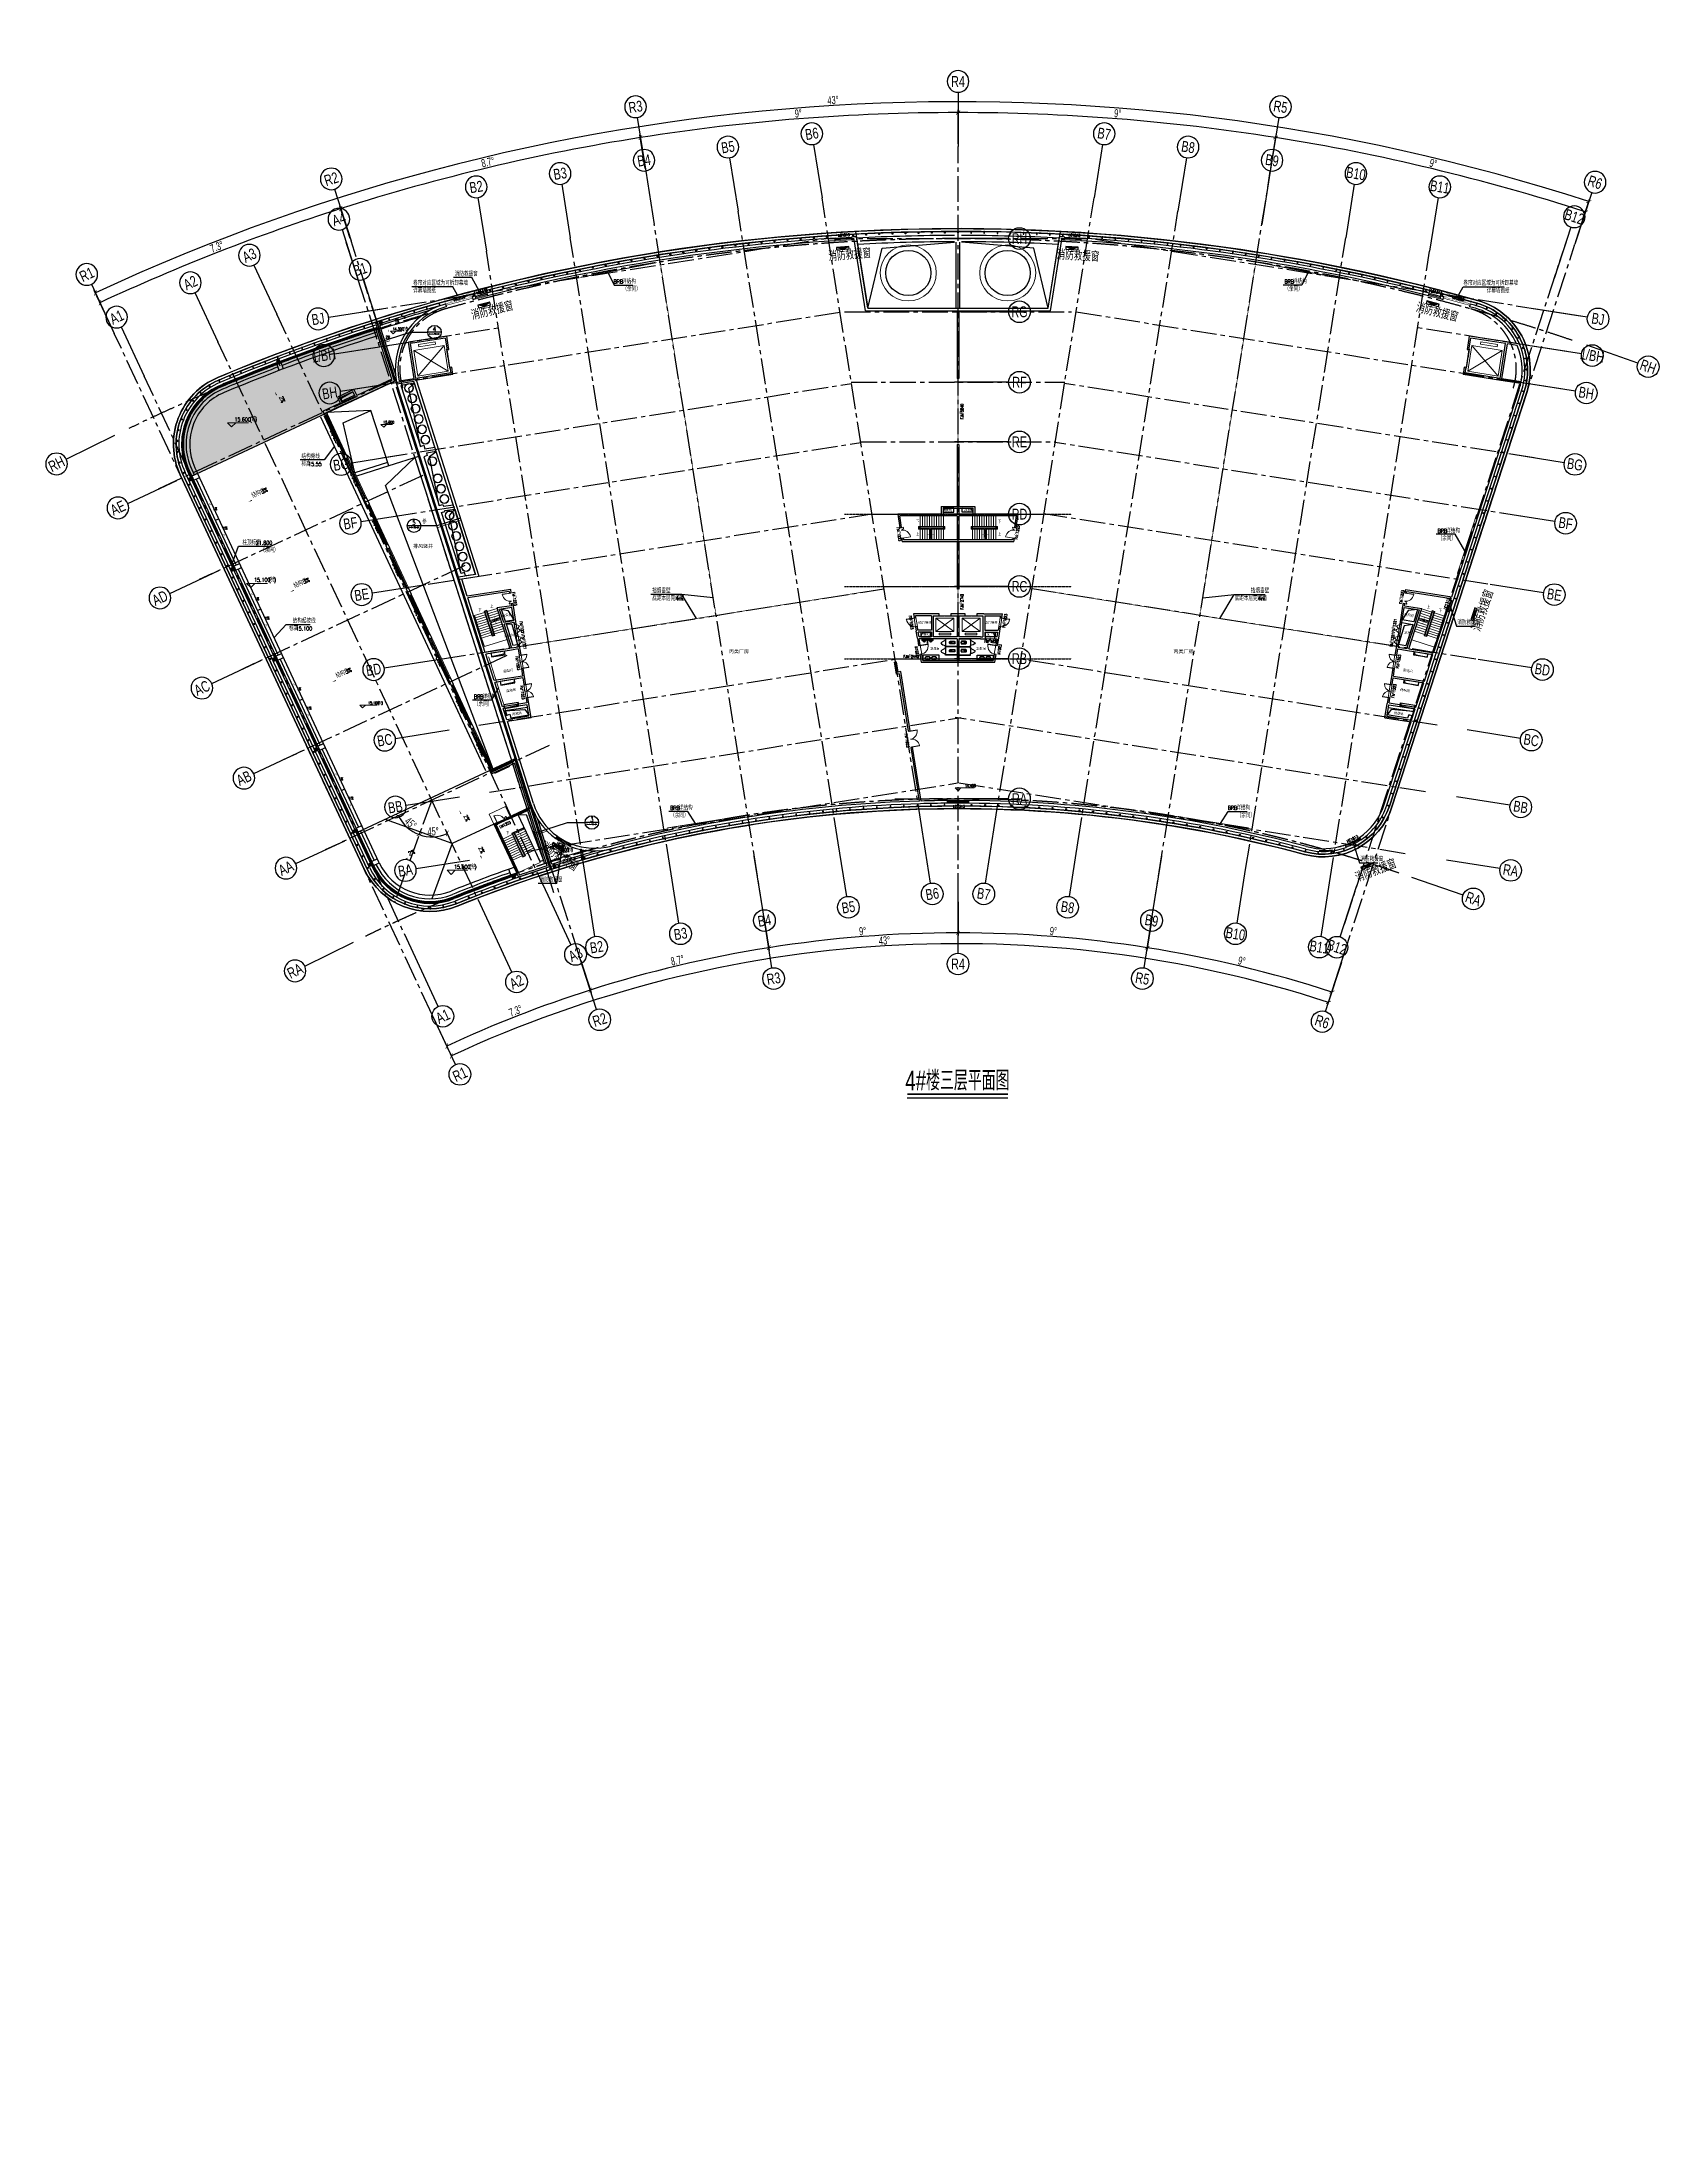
# Model space of a CAD drawing. Extents: x 162590 to 1345090, y -237084 to 1504616.
# Drawn here: x 645822 to 825068, y -24078 to 208385 of the extents above; entities that cross this region are included whole.
import ezdxf
from ezdxf.enums import TextEntityAlignment as Align

# ---------------------------------------------------------------- set-up
doc = ezdxf.new("R2010")
doc.units = 0
doc.linetypes.add('CENTER', pattern=[50.8, 31.75, -6.35, 6.35, -6.35])
doc.linetypes.add('CENTER2', pattern=[28.575, 19.05, -3.175, 3.175, -3.175])
doc.layers.get('0').update_dxf_attribs({"color": 8})
doc.layers.get('Defpoints').update_dxf_attribs({"color": 8})
for name, color, linetype in [('#幕墙线-平面', 8, 'Continuous'), ('#文字', 8, 'Continuous'), ('#标注', 8, 'Continuous'), ('#轴线', 8, 'CENTER2'), ('A-FLOR', 8, 'Continuous'), ('A-FLOR-AREA', 8, 'Continuous'), ('A-FLOR-HOLE', 8, 'Continuous'), ('A-FLOR-PIPE', 8, 'Continuous'), ('A-FLOR-SPCL', 8, 'Continuous'), ('A-FLOR-UNDR', 8, 'Continuous'), ('A-Hole', 8, 'Continuous'), ('CURTWALL', 8, 'Continuous'), ('DIM_IDEN', 8, 'Continuous'), ('DIM_LEAD', 8, 'Continuous'), ('DOOR_FIRE_TEXT', 8, 'Continuous'), ('DOTE', 8, 'CENTER'), ('G-equip', 8, 'Continuous'), ('WALL', 8, 'Continuous'), ('WINDOW_TEXT', 8, 'Continuous'), ('xx', 8, 'Continuous'), ('建-填充', 8, 'Continuous'), ('救援窗', 8, 'Continuous'), ('数据中心轮廓线', 8, 'Continuous')]:
    doc.layers.add(name, color=color, linetype=linetype)
for name, color, linetype, lineweight in [('A-WALL', 8, 'Continuous', 50), ('DIM_ELEV', 8, 'Continuous', 5), ('DIM_SYMB', 8, 'Continuous', 5), ('DOOR_FIRE', 8, 'Continuous', 13), ('E-建筑条件', 8, 'Continuous', 9), ('EVTR', 8, 'Continuous', 9), ('G-设备基础', 8, 'Continuous', 9), ('PUB_TEXT', 8, 'Continuous', 5), ('STAIR', 8, 'Continuous', 9), ('WINDOW', 8, 'Continuous', 13), ('阻尼器布置', 8, 'Continuous', 9)]:
    doc.layers.add(name, color=color, linetype=linetype, lineweight=lineweight)
doc.styles.add('#文字', font='jrs.shx', dxfattribs={"width": 0.7, "bigfont": 'hztxt.shx'})
doc.styles.add('_TCH_DIM', font='SIMPLEX', dxfattribs={"bigfont": 'GBCBIG'})
doc.styles.add('_TCH_LABEL', font='COMPLEX', dxfattribs={"bigfont": 'GBCBIG'})
doc.styles.add('_TCH_WINDOW', font='SIMPLEX', dxfattribs={"height": 3.5, "bigfont": 'GBCBIG'})
doc.styles.add('JHZX', font='jrs.shx', dxfattribs={"width": 0.6, "bigfont": 'jhz.shx'})
doc.styles.get("Standard").update_dxf_attribs({"font": 'arial.ttf'})
doc.styles.add('图纸文字', font='txt.shx', dxfattribs={"width": 0.5, "bigfont": 'HZTXT.shx'})
doc.dimstyles.new('JZBZ-300', dxfattribs={"dimscale": 300, "dimtxt": 3, "dimasz": 1.5, "dimexe": 1, "dimexo": 1, "dimgap": 0.5, "dimtad": 1, "dimdec": 0, "dimdsep": 46, "dimtxsty": 'JHZX', "dimblk1": 'ARCHTICK', "dimblk2": 'ARCHTICK', "dimsah": 1, "dimcen": 0, "dimclrd": 1, "dimclre": 1, "dimclrt": 2, "dimadec": 3, "dimazin": 2, "dimtfac": 1, "dimtdec": 0, "dimtix": 1, "dimtmove": 0, "dimatfit": 3, "dimfxl": 1, "dimtolj": 1, "dimlwd": -1, "dimlwe": -1, "dimarcsym": 1})

# ---------------------------------------------------------------- blocks, each defined once
blk = doc.blocks.new('*U605')
blk.add_line((-10.02, -0.75), (10.21, -0.75))
at = {"const_width": 0.4}
blk.add_lwpolyline([(-10.02, 0), (10.21, 0)], dxfattribs=at)
at = {"style": 'JHZX', "width": 0.75}
blk.add_attdef('立面图', text='', height=4, dxfattribs=at).set_placement((0.06, 2.74), align=Align.MIDDLE_CENTER)
blk = doc.blocks.new('A$C6e55dde9')
at = {"layer": '救援窗'}
h = blk.add_hatch(color=256, dxfattribs=at)
edge = h.paths.add_edge_path()
edge.add_arc((-839, -143), 839, 350.47785, 360)
edge.add_arc((839, -143), 839, 180, 189.52215)
edge.add_line((12, -282), (693, 0))
edge.add_line((693, 0), (-693, 0))
edge.add_line((-693, 0), (-12, -282))
edge = h.paths.add_edge_path()
edge.add_line((-12, -282), (0, -287))
edge.add_line((0, -287), (12, -282))
edge.add_arc((839, -143), 839, 180, 189.52215, ccw=False)
edge.add_arc((-839, -143), 839, -9.52215, 0, ccw=False)
blk.add_lwpolyline([(693, 0), (-693, 0), (-693, -287), (693, -287)], close=True, dxfattribs=at)
blk.add_lwpolyline([(693, 0), (0, -287), (-693, 0)], dxfattribs=at)
blk = doc.blocks.new('A$Cf5e5299f')
at = {"layer": '#标注', "ltscale": 300}
blk.add_blockref('A$C6e55dde9', (0, 0), dxfattribs=at)
at = {"layer": '#文字', "style": '图纸文字', "width": 0.7}
blk.add_text('消防救援窗', height=1000, dxfattribs=at).set_placement((-1646, -1458))
blk = doc.blocks.new('ysd-w')
at = {"layer": 'A-FLOR-PIPE'}
blk.add_circle((0, 190), 50, dxfattribs=at)
at = {"layer": 'A-FLOR-SPCL'}
for p, q in [((-150, 340), (-35, 225)), ((-150, 100), (-43, 164)), ((35, 225), (150, 340)), ((150, 100), (43, 164))]:
    blk.add_line(p, q, dxfattribs=at)
at = {"layer": 'A-FLOR-SPCL', "ltscale": 0.2}
for p, q in [((-100, 100), (100, -100)), ((-100, -100), (100, 100)), ((0, -150), (0, 390))]:
    blk.add_line(p, q, dxfattribs=at)
at = {"layer": 'A-FLOR-SPCL'}
for points in [[(-150, 100), (150, 100), (150, 340), (-150, 340)], [(-100, -100), (100, -100), (100, 100), (-100, 100)]]:
    blk.add_lwpolyline(points, close=True, dxfattribs=at)
blk = doc.blocks.new('rain-3F')
at = {"layer": '建-填充'}
h = blk.add_hatch(dxfattribs=at)
h.set_pattern_fill('沙地', color=256, scale=200)
h.set_pattern_definition([(0, (-2140296.98, 1263610.29), (200, 200), [0, -400])])
edge = h.paths.add_edge_path()
edge.add_line((-84875, 184380), (-62718, 194712))
edge.add_line((-62718, 194712), (-64614, 200653))
edge.add_arc((0, 0), 210800, 107.84949, 112.75032)
edge.add_arc((-78776, 187910), 7046, 112.91655, 210.05823)
at = {"layer": 'A-FLOR-PIPE'}
for p, q in [((-61335, 202098), (-61240, 202127)), ((-61335, 202098), (-61277, 201906)), ((-61277, 201906), (-61182, 201935)), ((-61240, 202127), (-61182, 201935)), ((-75095, 196114), (-75345, 196768)), ((-74628, 196292), (-74878, 196946)), ((-84794, 185155), (-84512, 184549)), ((-84784, 184423), (-84150, 184718)), ((-84573, 183969), (-83938, 184265)), ((-84432, 185324), (-84150, 184718)), ((-79866, 174587), (-84304, 184103)), ((-65660, 145067), (-84153, 184725)), ((-82167, 179519), (-81804, 179688)), ((-80135, 174453), (-79501, 174749)), ((-79924, 174000), (-79289, 174296)), ((-75218, 164617), (-79655, 174133)), ((-77518, 169550), (-77155, 169719)), ((-75486, 164484), (-74852, 164780)), ((-75275, 164031), (-74641, 164327)), ((-70569, 154648), (-75006, 164164)), ((-72869, 159581), (-72506, 159750)), ((-70838, 154514), (-70203, 154810)), ((-70626, 154061), (-69992, 154357)), ((-66343, 145585), (-70357, 154195)), ((-68220, 149611), (-67858, 149780)), ((-66611, 145451), (-65977, 145747)), ((-66400, 144998), (-65766, 145294)), ((-64615, 141880), (-66131, 145132)), ((-64041, 141596), (-65660, 145067)), ((-55988, 143730), (-63364, 146414)), ((-51366, 145885), (-55988, 143730)), ((-64887, 141753), (-64252, 142049)), ((-55988, 143730), (-58212, 137619)), ((-42505, 142183), (-42409, 142211)), ((-42505, 142183), (-42448, 141991)), ((-42448, 141991), (-42352, 142020)), ((-42409, 142211), (-42352, 142020)), ((-41777, 142961), (-41705, 142419)), ((-41577, 142961), (-41513, 142475)), ((-64675, 141300), (-64041, 141596)), ((-49728, 140881), (-49496, 140221))]:
    blk.add_line(p, q, dxfattribs=at)
at = {"layer": 'A-FLOR-PIPE', "ltscale": 0.2}
for p, q in [((-61335, 202098), (-61182, 201935)), ((-61302, 202160), (-61215, 201873)), ((-61277, 201906), (-61240, 202127)), ((-42505, 142183), (-42352, 142020)), ((-42471, 142245), (-42385, 141957)), ((-42448, 141991), (-42409, 142211))]:
    blk.add_line(p, q, dxfattribs=at)
at = {"layer": 'A-FLOR-PIPE'}
blk.add_circle((-41677, 142961), 100, dxfattribs=at)
for centre, radius, start, end in [((0, 0), 211000, 106.06544, 107.64569), ((0, 0), 210000, 107.79549, 112.75032), ((0, 0), 210400, 107.79531, 110.81638), ((0, 0), 210600, 106.40309, 107.64569), ((0, 0), 210400, 110.95253, 112.75032), ((-78813, 187944), 6600, 112.75032, 205), ((-78813, 187944), 6200, 112.75032, 205), ((0, 0), 148800, 106.04549, 107.62278), ((0, 0), 148400, 105.58752, 107.62278), ((-58422, 144216), 6600, 205, 292.0529), ((-58422, 144216), 6200, 205, 292.0529), ((0, 0), 149400, 109.19916, 112.0529), ((0, 0), 149000, 109.44215, 112.0529)]:
    blk.add_arc(centre, radius, start, end, dxfattribs=at)
at = {"layer": 'A-Hole'}
blk.add_line((-75004, 196577), (-75183, 197044), dxfattribs=at)
at = {"layer": 'DIM_SYMB'}
for points in [[(-62613, 199208, 0, 0, 0), (-63090, 200703, 0, 80, 0), (-62998, 200417, 0, 0, 0)], [(-61480, 201631, 0, 0, 0), (-62980, 201172, 0, 80, 0), (-62693, 201260, 0, 0, 0)], [(-74704, 191867, 0, 0, 0), (-75590, 193767, 0, 120, 0), (-75400, 193359, 0, 0, 0)], [(-82197, 180057, 0, 0, 0), (-82860, 181479, 0, 80, 0), (-82733, 181207, 0, 0, 0)], [(-75786, 182826, 0, 0, 0), (-78541, 181541, 0, 120, 0), (-78133, 181731, 0, 0, 0)], [(-81774, 179151, 0, 0, 0), (-81111, 177729, 0, 80, 0), (-81238, 178001, 0, 0, 0)], [(-71137, 172856, 0, 0, 0), (-73892, 171572, 0, 120, 0), (-73484, 171762, 0, 0, 0)], [(-77548, 170088, 0, 0, 0), (-78211, 171510, 0, 80, 0), (-78084, 171238, 0, 0, 0)], [(-77125, 169181, 0, 0, 0), (-76462, 167759, 0, 80, 0), (-76589, 168031, 0, 0, 0)], [(-66489, 162887, 0, 0, 0), (-69243, 161602, 0, 120, 0), (-68836, 161792, 0, 0, 0)], [(-72899, 160118, 0, 0, 0), (-73562, 161540, 0, 80, 0), (-73435, 161268, 0, 0, 0)], [(-72476, 159212, 0, 0, 0), (-71813, 157790, 0, 80, 0), (-71940, 158062, 0, 0, 0)], [(-68250, 150149, 0, 0, 0), (-68913, 151571, 0, 80, 0), (-68787, 151299, 0, 0, 0)], [(-67828, 149243, 0, 0, 0), (-67164, 147821, 0, 80, 0), (-67291, 148092, 0, 0, 0)], [(-54296, 145516, 0, 0, 0), (-55182, 147416, 0, 120, 0), (-54992, 147008, 0, 0, 0)], [(-59430, 142801, 0, 0, 0), (-61330, 141915, 0, 120, 0), (-60922, 142105, 0, 0, 0)], [(-53533, 143878, 0, 0, 0), (-52647, 141978, 0, 120, 0), (-52837, 142386, 0, 0, 0)], [(-44964, 144016, 0, 0, 0), (-44487, 142521, 0, 80, 0), (-44578, 142807, 0, 0, 0)], [(-42765, 142313, 0, 0, 0), (-44265, 141854, 0, 80, 0), (-43978, 141942, 0, 0, 0)]]:
    blk.add_lwpolyline(points, format="xyseb", dxfattribs=at)
at = {"layer": 'A-FLOR-PIPE'}
for p, rotation in [((-63800, 201228), 17.69999999995632), ((-75147, 196951), 20.88445489729144), ((-84769, 184154), 114.9999999999201), ((-80120, 174184), 114.9999999999201), ((-75471, 164215), 114.9999999999201), ((-70823, 154246), 114.9999999999201), ((-41581, 142351), 196.2835671567483), ((-44707, 141401), 197.7000349497035)]:
    blk.add_blockref('ysd-w', p, dxfattribs=dict(at, rotation=rotation))
at = {"layer": 'A-FLOR-PIPE', "xscale": -1}
for p, rotation in [((-66596, 145183), 115.0000000000697), ((-64872, 141484), 115.0000000000697), ((-49227, 140209), 199.3460187084162)]:
    blk.add_blockref('ysd-w', p, dxfattribs=dict(at, rotation=rotation))
at = {"layer": 'PUB_TEXT', "style": '_TCH_DIM', "width": 0.705882}
for s, p in [('2%', (-63335, 199624)), ('1%', (-62370, 201513)), ('1%', (-82460, 180645)), ('1%', (-81325, 178510)), ('1%', (-77811, 170676)), ('1%', (-76676, 168541)), ('1%', (-73162, 160706)), ('1%', (-72028, 158571)), ('1%', (-68513, 150737)), ('1%', (-67379, 148602)), ('2%', (-45174, 143125)), ('1%', (-43655, 142195))]:
    blk.add_text(s, height=297.5, dxfattribs=at).set_placement(p)
for s, rotation, p in [('2%', 295, (-75125, 193142)), ('3%', 25, (-76987, 182439)), ('3%', 25, (-72339, 172470)), ('3%', 25, (-67690, 162500)), ('2%', 295, (-54717, 146790)), ('2%', 25, (-60705, 142380)), ('2%', 295, (-53067, 143253))]:
    blk.add_text(s, height=446.2, rotation=rotation, dxfattribs=at).set_placement(p)
at = {"layer": 'PUB_TEXT', "style": '_TCH_DIM'}
for p in [(-77990, 181972), (-73341, 172003), (-68692, 162033)]:
    blk.add_text('结构找', height=506.4, rotation=25, dxfattribs=at).set_placement(p)
blk = doc.blocks.new('Hole-2F')
at = {"layer": 'A-Hole'}
for points in [[(-1650, 180400), (-450, 180400), (-450, 180850), (-1650, 180850)], [(1650, 180400), (450, 180400), (450, 180850), (1650, 180850)], [(-49162, 168484), (-49381, 169866), (-50532, 169684), (-50101, 168335)], [(-50009, 168046), (-49255, 165685), (-48732, 165768), (-49115, 168187)], [(50327, 167995), (49560, 165636), (48732, 165768), (49115, 168187)], [(-4100, 166600), (-3050, 166600), (-3050, 167150), (-4100, 167150)], [(4100, 166600), (3050, 166600), (3050, 167150), (4100, 167150)], [(-50184, 165031), (-51666, 164797), (-51603, 164402), (-50122, 164636)], [(50481, 164984), (51962, 164750), (51900, 164355), (50418, 164589)], [(-49083, 161915), (-50664, 161665), (-50601, 161270), (-49021, 161520)], [(49380, 161868), (50960, 161618), (50897, 161223), (49317, 161473)], [(-48677, 159347), (-50257, 159097), (-50194, 158702), (-48614, 158952)], [(48973, 159300), (50553, 159050), (50491, 158655), (48910, 158905)]]:
    blk.add_lwpolyline(points, close=True, dxfattribs=at)
for points in [[(-1650, 180400), (-1500, 180765), (-450, 180850)], [(1650, 180400), (1500, 180765), (450, 180850)], [(49162, 168484), (49381, 169866), (50858, 169632), (50420, 168284), (49162, 168484)], [(-50532, 169684), (-49822, 169541), (-49162, 168484)], [(-50009, 168046), (-49383, 168003), (-48732, 165768)], [(50327, 167995), (49353, 167848), (48732, 165768)], [(50858, 169632), (49822, 169541), (49162, 168484)], [(-4100, 166600), (-3964, 167039), (-3050, 167150)], [(4100, 166600), (3964, 167039), (3050, 167150)], [(-50184, 165031), (-50250, 164694), (-51603, 164402)], [(50481, 164984), (50546, 164647), (51900, 164355)], [(-49083, 161915), (-49149, 161578), (-50601, 161270)], [(49380, 161868), (49445, 161531), (50897, 161223)], [(-48677, 159347), (-48742, 159010), (-50194, 158702)], [(-49474, 157651), (-47496, 157965), (-47629, 158804), (-50134, 158408), (-49979, 157919), (-49601, 158042), (-49474, 157651)], [(-50134, 158408), (-47917, 158569), (-47496, 157965)], [(49738, 157610), (47496, 157965), (47629, 158804), (50404, 158365), (50246, 157876), (49865, 158000), (49738, 157610)], [(50404, 158365), (47917, 158569), (47496, 157965)], [(48973, 159300), (49039, 158963), (50491, 158655)]]:
    blk.add_lwpolyline(points, dxfattribs=at)
blk = doc.blocks.new('chimney')
at = {"layer": 'A-Hole'}
for points in [[(-58978, 187431), (-57878, 187606), (-60139, 194689), (-61638, 194452), (-59485, 187698), (-59104, 187819), (-58978, 187431)], [(-59482, 187699), (-60756, 194157), (-60139, 194689)], [(-57392, 181148), (-58470, 186590), (-57724, 187124)], [(-54993, 173630), (-56257, 180058), (-55694, 180763)]]:
    blk.add_lwpolyline(points, dxfattribs=at)
for points in [[(-56947, 181071), (-55848, 181245), (-57724, 187124), (-58822, 186950), (-58734, 186680), (-59115, 186557), (-57392, 181148), (-57011, 181269)], [(-54992, 173628), (-57148, 180385), (-56767, 180507), (-56794, 180589), (-55694, 180763), (-53388, 173535), (-54488, 173361), (-54614, 173751)]]:
    blk.add_lwpolyline(points, close=True, dxfattribs=at)
at = {"layer": 'E-建筑条件'}
for centre, radius in [((-60756, 194157), 500), ((-60756, 194157), 450), ((-60392, 193014), 500), ((-60392, 193014), 450), ((-60027, 191871), 500), ((-60027, 191871), 450), ((-59662, 190728), 500), ((-59662, 190728), 450), ((-59297, 189585), 500), ((-59297, 189585), 450), ((-58932, 188441), 500), ((-58932, 188441), 450), ((-58172, 186060), 500), ((-58172, 186060), 450), ((-57564, 184155), 500), ((-57564, 184155), 450), ((-57199, 183011), 500), ((-57199, 183011), 450), ((-56834, 181868), 500), ((-56834, 181868), 450), ((-56257, 180058), 500), ((-56257, 180058), 450), ((-55892, 178915), 500), ((-55892, 178915), 450), ((-55527, 177772), 500), ((-55527, 177772), 450), ((-55162, 176628), 500), ((-55162, 176628), 450), ((-54797, 175485), 500), ((-54797, 175485), 450), ((-54433, 174342), 500), ((-54433, 174342), 450)]:
    blk.add_circle(centre, radius, dxfattribs=at)
blk = doc.blocks.new('9-10#$0$$lvtry$00000224')
at = {"elevation": 0}
blk.add_lwpolyline([(-205, -191), (-205, 0), (205, 0), (205, -191, 0.2680682), (51, -323, -0.3177651), (0, -360, -0.3177651), (-51, -323, 0.2680682)], format="xyb", close=True, dxfattribs=at)
for centre in [(0, -60, 0), (0, -242, 0)]:
    blk.add_circle(centre, 20)
for centre, radius, start, end in [((-152, -175, 0), 10, 114.10839, 248.1394), ((5, -526, 0), 395, 66.66751, 114.10839), ((-243, -401, 0), 233, 19.26394, 68.1394), ((0, -316, 0), 24, 199.26394, 269.49984), ((0, -316, 0), 24, 270.50016, 340.73606), ((243, -401, 0), 233, 110.49411, 160.73606), ((158, -173, 0), 10, 290.49411, 66.66751)]:
    blk.add_arc(centre, radius, start, end)
for p in [(0, -60, 0), (0, -242, 0)]:
    blk.add_point(p)
blk = doc.blocks.new('9-10#$0$$TCHSYS$APDOOR2D')
blk.add_line((0.5, 0), (0, 0.87))
blk.add_arc((0.5, 0), 1, 120, 180)
blk = doc.blocks.new('9-10#$0$$lvtry$00000202')
for p, q in [((140, -470, 0), (-140, -470, 0)), ((-110, -40, 0), (-110, -470, 0)), ((100, -30, 0), (-100, -30, 0)), ((110, -470, 0), (110, -40, 0))]:
    blk.add_line(p, q)
at = {"elevation": 0}
blk.add_lwpolyline([(140, -40, 0.4142136), (100, 0), (-100, 0, 0.4142136), (-140, -40), (-140, -480, 0.4142136), (-30, -590), (30, -590, 0.4142136), (140, -480)], format="xyb", close=True, dxfattribs=at)
blk.add_circle((0, -359, 0), 20)
for centre, start, end in [((-100, -40, 0), 90, 180), ((100, -40, 0), 0, 90)]:
    blk.add_arc(centre, 10, start, end)
for p in [(0, 0, 0), (0, -359, 0)]:
    blk.add_point(p)
blk = doc.blocks.new('9-10#$0$$lvtry$00000195')
for p, q in [((-165, -91), (-34, -91)), ((-17, -58), (-17, -48)), ((-16, -91), (-11, -91)), ((11, -91), (165, -91)), ((17, -58), (17, -48))]:
    blk.add_line(p, q)
blk.add_lwpolyline([(273, -195, -0.1321382), (254, -266, -0.1066614), (193, -332, -0.0833394), (108, -374, -0.0720394), (0, -389, -0.0720394), (-108, -374, -0.0833394), (-193, -332, -0.1066614), (-254, -266, -0.1321382), (-273, -195, -0.1321382), (-254, -124, -0.1066614), (-193, -57, -0.0833394), (-108, -16, -0.0720394), (0, 0, -0.0720394), (108, -16, -0.0833394), (193, -57, -0.1066614), (254, -124, -0.1321382)], format="xyb", close=True)
blk.add_circle((0, -58), 16.7)
for centre, radius, start, end in [((-131, -195), 101, 149.8906, 180), ((-131, -195), 101, 180, 210.1094), ((-68, -231), 174, 128.92569, 149.8906), ((-68, -158), 174, 210.1094, 234.46232), ((-165, -111), 20, 90, 128.92569), ((-27, -100), 245, 234.46232, 253.51826), ((0, -9), 340, 253.51826, 270), ((-40, -49), 10.1, 106.60956, 258.16482), ((-64, 218), 259, 274.70692, 282.37316), ((-75, -228), 173, 71.36005, 79.18732), ((-29, -95), 6.77, 155.34398, 308.32242), ((-171, 3), 166, 324.84107, 338.13372), ((-171, 3), 170, 324.84107, 331.35233), ((-29, -95), 3.37, 155.34398, 308.32242), ((100, -210), 170, 132.31406, 138.82532), ((100, -210), 166, 125.53268, 138.82532), ((0, -131), 25, 112.516, 67.484), ((-12, -74), 10.6, 201.89238, 261.77402), ((0, -48), 16.7, 0, 180), ((-381, -131), 372, 2.39824, 6.76269), ((0, -111), 9.9, 201.78369, 338.21631), ((0, -9), 340, 270, 286.48174), ((64, 218), 259, 257.62684, 265.29308), ((381, -131), 372, 170.10083, 177.60176), ((75, -228), 173, 100.81268, 110.41907), ((40, -49), 10.1, 281.83518, 73.39044), ((27, -100), 245, 286.48174, 305.53768), ((165, -111), 20, 51.07431, 90), ((165, -111), 20, 51.07431, 90), ((68, -158), 174, 305.53768, 329.8906), ((68, -231), 174, 30.1094, 51.07431), ((131, -195), 101, 0, 30.1094), ((131, -195), 101, 329.8906, 0)]:
    blk.add_arc(centre, radius, start, end)
for p in [(0, -58), (0, -131)]:
    blk.add_point(p)
blk = doc.blocks.new('BRB-group')
at = {"layer": 'DIM_LEAD'}
for p, q in [((-38699, 206893), (-38049, 205558)), ((38699, 206893), (38049, 205558)), ((-38049, 205558), (-35963, 205558)), ((38049, 205558), (35963, 205558)), ((55002, 177966), (52916, 177966)), ((56075, 176140), (55002, 177966)), ((-50847, 160967), (-51621, 159612)), ((-51621, 159612), (-53707, 159612)), ((-29910, 147298), (-31996, 147298)), ((-29047, 145953), (-29910, 147298)), ((29047, 145953), (29910, 147298)), ((29910, 147298), (31996, 147298))]:
    blk.add_line(p, q, dxfattribs=at)
at = {"layer": 'DIM_LEAD', "const_width": 60}
for points in [[(-38712, 206920, 1), (-38686, 206866, 1)], [(38712, 206920, 1), (38686, 206866, 1)], [(56090, 176114, 1), (56059, 176166, 1)], [(-50832, 160993, 1), (-50861, 160941, 1)], [(-29031, 145928, 1), (-29064, 145978, 1)], [(29031, 145928, 1), (29064, 145978, 1)]]:
    blk.add_lwpolyline(points, format="xyb", close=True, dxfattribs=at)
at = {"layer": '阻尼器布置', "ltscale": 0.5, "const_width": 100}
for points in [[(-33356, 208043), (-41803, 206402)], [(33356, 208043), (41803, 206402)], [(55250, 173603), (57382, 180165)], [(-49886, 157948), (-51945, 164421)], [(-23657, 146807), (-32151, 145461)], [(23657, 146807), (32151, 145461)]]:
    blk.add_lwpolyline(points, dxfattribs=at)
at = {"layer": 'PUB_TEXT', "style": '_TCH_DIM', "width": 0.705882}
for p in [(-38109, 205716), (36120, 205716), (53073, 178124), (-53550, 159769), (-31839, 147455), (29849, 147455)]:
    blk.add_text('BRB', height=446.2, dxfattribs=at).set_placement(p)
at = {"layer": 'PUB_TEXT', "style": '_TCH_DIM'}
for s, p in [('详结构', (-37164, 205716)), ('（余同）', (-37128, 204876)), ('（余同）', (36120, 204876)), ('详结构', (37065, 205716)), ('（余同）', (53073, 177284)), ('详结构', (54018, 178124)), ('（余同）', (-53550, 158929)), ('详结构', (-52605, 159769)), ('（余同）', (-31839, 146615)), ('详结构', (-30894, 147455)), ('详结构', (30794, 147455)), ('（余同）', (30831, 146615))]:
    blk.add_text(s, height=506.4, dxfattribs=at).set_placement(p)
blk = doc.blocks.new('$DorLib2D$00000002')
for p, q in [((-0.5, 0), (-0.5, 0.4875)), ((-0.475, 0.4875), (-0.5, 0.4875)), ((-0.475, 0), (-0.475, 0.4875)), ((0.475, 0), (0.475, 0.4875)), ((0.475, 0.4875), (0.5, 0.4875)), ((0.5, 0), (0.5, 0.4875)), ((-0.5, 0), (-0.475, 0)), ((0.5, 0), (0.475, 0))]:
    blk.add_line(p, q)
for centre, start, end in [((-0.4875, 0), 0, 88.530716), ((0.4875, 0), 91.469284, 180)]:
    blk.add_arc(centre, 0.4875, start, end)
blk = doc.blocks.new('$WINLIB2D$00000039')
for points in [[(-0.5, 0.5), (-0.5, -0.5)], [(0.5, 0.5), (-0.5, 0.5)], [(0.5, -0.5), (0.5, 0.5)], [(-0.5, 0.167), (0.5, 0.167)], [(-0.452, -0.167), (-0.5, 0.084)], [(-0.384, -0.167), (-0.448, 0.167)], [(-0.316, -0.167), (-0.38, 0.167)], [(-0.248, -0.167), (-0.312, 0.167)], [(-0.18, -0.167), (-0.244, 0.167)], [(-0.112, -0.167), (-0.176, 0.167)], [(-0.044, -0.167), (-0.108, 0.167)], [(0.024, -0.167), (-0.04, 0.167)], [(0.092, -0.167), (0.028, 0.167)], [(0.16, -0.167), (0.096, 0.167)], [(0.228, -0.167), (0.164, 0.167)], [(0.296, -0.167), (0.232, 0.167)], [(0.364, -0.167), (0.3, 0.167)], [(0.432, -0.167), (0.368, 0.167)], [(0.5, -0.167), (0.436, 0.167)], [(-0.5, -0.167), (0.5, -0.167)], [(0.5, -0.5), (-0.5, -0.5)]]:
    blk.add_lwpolyline(points)
blk = doc.blocks.new('$DorLib2D$00000225')
for p, q in [((-0.5, 0), (-0.5, 0.25)), ((-0.48, 0.25), (-0.5, 0.25)), ((-0.48, 0), (-0.48, 0.25)), ((0.48, 0), (0.48, 0.75)), ((0.48, 0.75), (0.5, 0.75)), ((0.5, 0), (0.5, 0.75)), ((-0.48, 0), (-0.5, 0)), ((0.48, 0), (0.5, 0))]:
    blk.add_line(p, q)
for centre, radius, start, end in [((-0.5, 0), 0.251, 359.7899, 84.0974), ((0.5, 0), 0.755, 92.2493, 179.7238)]:
    blk.add_arc(centre, radius, start, end)
blk = doc.blocks.new('$DorLib2D$00000231')
for p, q in [((-0.5, 0), (-0.25, 0.43)), ((0.5, 0), (0.25, 0.43))]:
    blk.add_line(p, q)
for centre, start, end in [((-0.5, 0), 0, 60), ((0.5, 0), 120, 180)]:
    blk.add_arc(centre, 0.5, start, end)
blk = doc.blocks.new('$DORLIB2D$00000127')
for points in [[(-0.53, 0.79), (-0.53, 0.69)], [(-0.03, 0.79), (-0.53, 0.79)], [(-0.03, 0.69), (-0.53, 0.69)], [(0.5, 0.5), (-0.5, 0.5)], [(-0.03, 0.79), (-0.03, 0.69)], [(0.53, 0.79), (0.03, 0.79)], [(0.03, 0.79), (0.03, 0.69)], [(0.53, 0.69), (0.03, 0.69)], [(0.53, 0.79), (0.53, 0.69)]]:
    blk.add_lwpolyline(points)
blk = doc.blocks.new('$DorLib2D$00000001')
for p, q in [((0.45, 0.975), (0.5, 0.975)), ((0.45, 0), (0.45, 0.975)), ((0.5, 0), (0.45, 0)), ((0.5, 0), (0.5, 0.975))]:
    blk.add_line(p, q)
blk.add_arc((0.475, 0), 0.975, 91.46928, 180)
blk = doc.blocks.new('$DorLib2D$00000213')
at = {"const_width": 0.02}
blk.add_lwpolyline([(0.5, 0), (-0.5, 0)], dxfattribs=at)
blk = doc.blocks.new('$WINLIB2D$00000001')
for points in [[(-0.5, 0.5), (-0.5, -0.5)], [(-0.5, 0.5), (0.5, 0.5)], [(0.5, 0.17), (-0.5, 0.17)], [(0.5, -0.5), (0.5, 0.5)], [(0.5, -0.17), (-0.5, -0.17)], [(-0.5, -0.5), (0.5, -0.5)]]:
    blk.add_lwpolyline(points)
blk = doc.blocks.new('A$C4b599ed2')
at = {"layer": 'A-FLOR'}
for p, q in [((-52236, -58931), (-70493, -19778)), ((42146, -67328), (42158, -67252))]:
    blk.add_line(p, q, dxfattribs=at)
blk.add_lwpolyline([(-84876, -26320), (-62369, -15769), (-64234, -9925, 0.0218971), (-81521, -16300, 0.451211), (-84876, -26320, -9.2556591)], format="xyb", dxfattribs=at)
blk.add_lwpolyline([(-49020, -57597), (-66492, -65744), (-64767, -69442, 0.3992696), (-55795, -72972, -0.0158679), (-48706, -70286), (-51234, -64864), (-47288, -63023)], format="xyb", close=True, dxfattribs=at)
for centre, radius, start, end in [((-1, -210700), 148200, 89.55539, 90.44461), ((-40205, -60384), 7100, 234.49008, 248.6178), ((-40205, -60384), 7100, 248.6178, 253.95803), ((40410, -60439), 7100, 284.16058, 290.15462), ((40410, -60439), 7100, 290.15462, 304.28234)]:
    blk.add_arc(centre, radius, start, end, dxfattribs=at)
at = {"layer": 'A-FLOR-AREA'}
for centre, radius, start, end in [((55320, -14552), 7400, 21.72279, 35.71757), ((40410, -60439), 7300, 266.44972, 278.0529)]:
    blk.add_arc(centre, radius, start, end, dxfattribs=at)
at = {"layer": 'A-FLOR-HOLE', "ltscale": 5}
for points in [[(-9980, -7700), (-8396, -1043), (-401, -400)], [(9978, -7700), (8393, -1043), (399, -400)]]:
    blk.add_lwpolyline(points, dxfattribs=at)
at = {"layer": 'A-FLOR-SPCL', "ltscale": 5}
for p, q in [((-3401, -44300), (-3401, -44800)), ((-3401, -44300), (-3401, -44800)), ((-3401, -44800), (-3371, -44800)), ((-3371, -44300), (-3371, -44800)), ((-3371, -44300), (-3371, -44800)), ((-1401, -44300), (-1401, -44438)), ((-1401, -44300), (-1401, -44438)), ((-1401, -44438), (-1376, -44438)), ((-1401, -44438), (-1376, -44438)), ((-1376, -45038), (-1401, -45038)), ((-1401, -45200), (-1401, -45038)), ((-1376, -45038), (-1401, -45038)), ((-1401, -45200), (-1401, -45038)), ((-101, -45200), (-1401, -45200)), ((-101, -45200), (-1401, -45200)), ((-1401, -45200), (-1401, -45338)), ((-1401, -45200), (-1401, -45338)), ((-1401, -45338), (-1376, -45338)), ((-1401, -45338), (-1376, -45338)), ((-1376, -45938), (-1401, -45938)), ((-1401, -46100), (-1401, -45938)), ((-1376, -45938), (-1401, -45938)), ((-1401, -46100), (-1401, -45938)), ((-101, -46100), (-1401, -46100)), ((-101, -46100), (-1401, -46100)), ((-101, -44300), (-1376, -44300)), ((-1376, -44438), (-1376, -44300)), ((-101, -44300), (-1376, -44300)), ((-1376, -44438), (-1376, -44300)), ((-1376, -44438), (-1376, -45038)), ((-1376, -45170), (-1376, -45038)), ((-1376, -45170), (-1376, -45038)), ((-101, -45170), (-1376, -45170)), ((-101, -45170), (-1376, -45170)), ((-1376, -45338), (-1376, -45200)), ((-1376, -45338), (-1376, -45200)), ((-1376, -45338), (-1376, -45938)), ((-1376, -46070), (-1376, -45938)), ((-1376, -46070), (-1376, -45938)), ((-101, -46070), (-1376, -46070)), ((-101, -46070), (-1376, -46070)), ((99, -44300), (1374, -44300)), ((99, -44300), (1374, -44300)), ((99, -45170), (1374, -45170)), ((99, -45170), (1374, -45170)), ((99, -45200), (1399, -45200)), ((99, -45200), (1399, -45200)), ((99, -46070), (1374, -46070)), ((99, -46070), (1374, -46070)), ((99, -46100), (1399, -46100)), ((99, -46100), (1399, -46100)), ((1374, -44438), (1374, -44300)), ((1374, -44438), (1374, -44300)), ((1399, -44438), (1374, -44438)), ((1399, -44438), (1374, -44438)), ((1374, -44438), (1374, -45038)), ((1374, -45170), (1374, -45038)), ((1374, -45038), (1399, -45038)), ((1374, -45170), (1374, -45038)), ((1374, -45038), (1399, -45038)), ((1374, -45338), (1374, -45200)), ((1374, -45338), (1374, -45200)), ((1399, -45338), (1374, -45338)), ((1399, -45338), (1374, -45338)), ((1374, -45338), (1374, -45938)), ((1374, -46070), (1374, -45938)), ((1374, -45938), (1399, -45938)), ((1374, -46070), (1374, -45938)), ((1374, -45938), (1399, -45938)), ((1399, -44300), (1399, -44438)), ((1399, -44300), (1399, -44438)), ((1399, -45200), (1399, -45038)), ((1399, -45200), (1399, -45038)), ((1399, -45200), (1399, -45338)), ((1399, -45200), (1399, -45338)), ((1399, -46100), (1399, -45938)), ((1399, -46100), (1399, -45938))]:
    blk.add_line(p, q, dxfattribs=at)
for points in [[(-3904, -46700), (-2104, -46700), (-2104, -46100), (-3904, -46100)], [(3902, -46700), (2102, -46700), (2102, -46100), (3902, -46100)]]:
    blk.add_lwpolyline(points, close=True, dxfattribs=at)
at = {"layer": 'A-FLOR-UNDR'}
for p, q in [((-201, -7700), (-201, -400)), ((199, -7700), (199, -400)), ((-64265, -9829), (-64356, -9544)), ((-45059, -69516), (-64213, -9498)), ((-62251, -14987), (-63962, -9628)), ((-63117, -24773), (-66742, -25929)), ((-62995, -25154), (-66571, -26295)), ((-60090, -24226), (-47621, -63295)), ((-59709, -24105), (-47240, -63174)), ((-65130, -69611), (-85521, -25883)), ((-51448, -58729), (-49751, -57938)), ((-51237, -59182), (-49592, -58415)), ((-44929, -69264), (-46545, -64201))]:
    blk.add_line(p, q, dxfattribs=at)
for points in [[(-62164, -16411), (-59709, -24105), (-62995, -25154), (-64955, -19015), (-69852, -19259)], [(-66742, -25929), (-68029, -20392), (-64955, -19015)], [(-51447, -58729), (-63332, -27330), (-60090, -24226)]]:
    blk.add_lwpolyline(points, dxfattribs=at)
for centre, radius, start, end in [((-1, -210700), 211050, 90.10859, 93.04387), ((-1, -210700), 211050, 86.95613, 89.89141), ((-1, -210700), 210350, 90.10895, 93.02398), ((-1, -210700), 210350, 86.97602, 89.89105), ((-1, -210700), 211200, 105.63792, 107.7), ((-1, -210700), 211000, 106.06544, 107.64569), ((-1, -210700), 211200, 107.74075, 112.75032), ((-78814, -22756), 7400, 112.75032, 205), ((-58423, -66484), 7400, 205, 292.0529), ((-1, -210700), 148200, 107.75799, 112.0529), ((-1, -210700), 148200, 104.93902, 107.7), ((-1, -210700), 148400, 105.58752, 107.62278)]:
    blk.add_arc(centre, radius, start, end, dxfattribs=at)
at = {"layer": 'A-Hole'}
blk.add_lwpolyline([(-68230, -18006), (-66780, -17330), (-66949, -16967), (-68399, -17643)], close=True, dxfattribs=at)
for points in [[(-68230, -18006), (-68232, -17674), (-66949, -16967)], [(-45856, -68826), (-46240, -68949), (-48655, -63771), (-47623, -63290), (-45856, -68826)], [(-48655, -63771), (-47767, -63764), (-45856, -68826)]]:
    blk.add_lwpolyline(points, dxfattribs=at)
at = {"layer": 'A-WALL', "const_width": 75}
for points in [[(-26830, -41311), (-32899, -2989)], [(26827, -41311), (32897, -2989)], [(-8495, -38812), (-48496, -45148)], [(-301, -38500), (-7836, -38500)], [(299, -38500), (7833, -38500)], [(8493, -38812), (48494, -45148)]]:
    blk.add_lwpolyline(points, dxfattribs=at)
at = {"layer": 'CURTWALL'}
blk.add_lwpolyline([(-1, -62800, -0.0657753), (38410, -67875, 0.3992271), (47733, -62819), (62643, -16931, 0.4257611), (57410, -7141, 0.1695891), (-81792, -15655, 0.4257611), (-85792, -26010), (-65402, -69738, 0.3992271), (-55532, -73621, -0.096522), (-1, -62800, -0.0948127)], format="xyb", dxfattribs=at)
at = {"layer": 'DIM_ELEV'}
for p, q in [((-62491, -10558), (-62791, -10258)), ((-62791, -10258), (-61532, -10258)), ((-62491, -10558), (-62191, -10258)), ((-80372, -20847), (-80822, -20397)), ((-80822, -20397), (-78518, -20397)), ((-80372, -20847), (-79922, -20397)), ((-63550, -20882), (-63850, -20582)), ((-63850, -20582), (-62572, -20582)), ((-63550, -20882), (-63250, -20582)), ((-78261, -38611), (-78711, -38161)), ((-78711, -38161), (-76407, -38161)), ((-78261, -38611), (-77811, -38161)), ((-65877, -51957), (-66177, -51657)), ((-66177, -51657), (-64277, -51657)), ((-65877, -51957), (-65577, -51657)), ((-1, -61113), (-301, -60813)), ((-301, -60813), (1799, -60813)), ((-1, -61113), (299, -60813)), ((-44219, -68221), (-44519, -67921)), ((-44519, -67921), (-43261, -67921)), ((-44219, -68221), (-43919, -67921)), ((-56074, -70374), (-56524, -69924)), ((-56524, -69924), (-54220, -69924)), ((-56074, -70374), (-55624, -69924))]:
    blk.add_line(p, q, dxfattribs=at)
at = {"layer": 'DIM_IDEN'}
for p, q in [((-64156, -11485), (-60611, -10353)), ((-60611, -10353), (-58674, -10353)), ((-57174, -10353), (-58674, -10353)), ((-59451, -31787), (-60951, -31787)), ((-57677, -31787), (-59451, -31787)), ((-55057, -30951), (-57677, -31787)), ((-46747, -65764), (-43202, -64632)), ((-43202, -64632), (-41265, -64632)), ((-39765, -64632), (-41265, -64632))]:
    blk.add_line(p, q, dxfattribs=at)
at = {"layer": 'DIM_IDEN', "const_width": 75}
for points in [[(-64088, -11699), (-62844, -11302)], [(-54989, -31165), (-57608, -32001)], [(-46679, -65978), (-45435, -65581)]]:
    blk.add_lwpolyline(points, dxfattribs=at)
at = {"layer": 'DIM_IDEN'}
for centre in [(-57924, -10353), (-60201, -31787), (-40515, -64632)]:
    blk.add_circle(centre, 750, dxfattribs=at)
at = {"layer": 'DIM_LEAD'}
for p, q in [((-53808, -4311), (-55829, -4311)), ((-52773, -6199), (-53808, -4311)), ((-55890, -5327), (-60446, -5327)), ((-55372, -6271), (-55890, -5327)), ((55370, -6271), (55888, -5327)), ((55888, -5327), (60444, -5327)), ((-69000, -22979), (-70127, -24501)), ((-70127, -24501), (-72797, -24501)), ((-80333, -36062), (-79610, -34051)), ((-79610, -34051), (-76041, -34051)), ((-30550, -39384), (-33985, -39384)), ((-28954, -42053), (-30550, -39384)), ((-27076, -39759), (-30550, -39384)), ((27073, -39759), (30547, -39384)), ((28951, -42053), (30547, -39384)), ((30547, -39384), (33983, -39384)), ((54450, -40688), (55155, -42890)), ((-75680, -44146), (-74353, -42708)), ((-74353, -42708), (-71684, -42708)), ((55155, -42890), (57176, -42890)), ((-43728, -66886), (-44433, -71384)), ((43726, -66886), (44431, -69089)), ((44431, -69089), (46452, -69089)), ((-44433, -71384), (-46454, -71384))]:
    blk.add_line(p, q, dxfattribs=at)
at = {"layer": 'DIM_LEAD', "const_width": 60}
for points in [[(-55358, -6298, 1), (-55387, -6245, 1)], [(-52758, -6225, 1), (-52787, -6173, 1)], [(55356, -6298, 1), (55384, -6245, 1)], [(-68982, -22955, 1), (-69018, -23003, 1)], [(-80343, -36091, 1), (-80322, -36034, 1)], [(-27046, -39762, 1), (-27105, -39756, 1)], [(27043, -39762, 1), (27103, -39756, 1)], [(54441, -40659, 1), (54460, -40717, 1)], [(-75701, -44168, 1), (-75660, -44124, 1)], [(-28938, -42079, 1), (-28969, -42027, 1)], [(28936, -42079, 1), (28967, -42027, 1)], [(-43724, -66857, 1), (-43733, -66916, 1)], [(43717, -66858, 1), (43735, -66915, 1)]]:
    blk.add_lwpolyline(points, format="xyb", close=True, dxfattribs=at)
at = {"layer": 'DIM_SYMB', "elevation": -1683}
for points in [[(-4331, -31325, 0, 0, 0), (-851, -31325, 0, 0, 0), (-851, -32725, 0, 0, 0), (-2901, -32725, 0, 80, 0), (-2601, -32725, 0, 0, 0)], [(4329, -31325, 0, 0, 0), (849, -31325, 0, 0, 0), (849, -32725, 0, 0, 0), (2899, -32725, 0, 80, 0), (2599, -32725, 0, 0, 0)], [(-4331, -32725, 0, 0, 0), (-3161, -32725, 0, 80, 0), (-3461, -32725, 0, 0, 0)], [(4329, -32725, 0, 0, 0), (3159, -32725, 0, 80, 0), (3459, -32725, 0, 0, 0)], [(-52948, -41424, 0, 0, 0), (-51966, -44501, 0, 0, 0), (-50632, -44075, 0, 0, 0), (-51180, -42361, 0, 80, 0), (-51088, -42646, 0, 0, 0)], [(-51614, -40998, 0, 0, 0), (-51259, -42113, 0, 80, 0), (-51350, -41827, 0, 0, 0)], [(53274, -41476, 0, 0, 0), (52276, -44548, 0, 0, 0), (50945, -44116, 0, 0, 0), (51501, -42404, 0, 80, 0), (51408, -42689, 0, 0, 0)], [(51943, -41044, 0, 0, 0), (51581, -42156, 0, 80, 0), (51674, -41871, 0, 0, 0)]]:
    blk.add_lwpolyline(points, format="xyseb", dxfattribs=at)
at = {"layer": 'DIM_SYMB'}
blk.add_lwpolyline([(-49866, -66083, 0, 0, 0), (-48395, -69237, 0, 0, 0), (-47126, -68646, 0, 0, 0), (-48487, -65727, 0, 80, 0), (-48360, -65999, 0, 0, 0)], format="xyseb", dxfattribs=at)
at = {"layer": 'DOOR_FIRE'}
for p, q in [((-48928, -43698), (-49085, -42710)), ((-48731, -43667), (-48887, -42679)), ((-48725, -44982), (-48882, -43994)), ((-48528, -44951), (-48684, -43963)), ((-4698, -42967), (-4855, -41979)), ((-4501, -42935), (-4657, -41948)), ((3049, -44100), (4049, -44100)), ((4498, -42935), (4655, -41948)), ((4696, -42967), (4852, -41979)), ((48525, -44951), (48682, -43963)), ((48723, -44982), (48879, -43994)), ((48729, -43667), (48885, -42679)), ((48926, -43698), (49083, -42710)), ((-48311, -47599), (-48545, -46118)), ((-48113, -47568), (-48348, -46086)), ((3049, -44300), (4049, -44300)), ((48111, -47568), (48345, -46086)), ((48308, -47599), (48543, -46118)), ((-47794, -50859), (-48029, -49377)), ((-47597, -50827), (-47831, -49346)), ((47594, -50827), (47829, -49346)), ((47792, -50859), (48027, -49377)), ((-51005, -64646), (-49917, -64139)), ((-50920, -64827), (-49833, -64320))]:
    blk.add_line(p, q, dxfattribs=at)
at = {"layer": 'DOTE'}
for p, q in [((-12543, -30500), (12541, -30500)), ((-12543, -38500), (12541, -38500)), ((-12543, -46500), (12541, -46500))]:
    blk.add_line(p, q, dxfattribs=at)
at = {"layer": 'EVTR'}
for p, q in [((-59694, -11713), (-57857, -11422)), ((-57857, -11422), (-57813, -11704)), ((57855, -11422), (57810, -11704)), ((59692, -11713), (57855, -11422)), ((-60218, -12373), (-56860, -11841)), ((-60218, -12373), (-59767, -15218)), ((-56409, -14686), (-60218, -12373)), ((-56860, -11841), (-59767, -15218)), ((-59650, -11995), (-59694, -11713)), ((-57813, -11704), (-59650, -11995)), ((-56860, -11841), (-56409, -14686)), ((56857, -11841), (56406, -14686)), ((56406, -14686), (60215, -12373)), ((60215, -12373), (56857, -11841)), ((56857, -11841), (59765, -15218)), ((57810, -11704), (59648, -11995)), ((59648, -11995), (59692, -11713)), ((60215, -12373), (59765, -15218)), ((-59767, -15218), (-56409, -14686)), ((59765, -15218), (56406, -14686)), ((-2451, -43505), (-2451, -42025)), ((-2451, -42025), (-451, -42025)), ((-2451, -43505), (-451, -42025)), ((-2451, -42025), (-451, -43505)), ((-451, -43505), (-2451, -43505)), ((-2091, -43875), (-2091, -43690)), ((-2091, -43690), (-811, -43690)), ((-811, -43875), (-2091, -43875)), ((-811, -43690), (-811, -43875)), ((-451, -42025), (-451, -43505)), ((2449, -42025), (449, -42025)), ((449, -42025), (449, -43505)), ((2449, -43505), (449, -42025)), ((2449, -42025), (449, -43505)), ((449, -43505), (2449, -43505)), ((2089, -43690), (809, -43690)), ((809, -43690), (809, -43875)), ((809, -43875), (2089, -43875)), ((2089, -43875), (2089, -43690)), ((2449, -43505), (2449, -42025))]:
    blk.add_line(p, q, dxfattribs=at)
at = {"layer": 'G-equip'}
for centre in [(-5501, -3800), (5499, -3800)]:
    blk.add_circle(centre, 2500, dxfattribs=at)
at = {"layer": 'G-设备基础'}
for centre in [(-5501, -3800), (5499, -3800)]:
    blk.add_circle(centre, 3100, dxfattribs=at)
at = {"layer": 'STAIR'}
for p, q in [((-4361, -31870), (-4361, -32180)), ((-1441, -31870), (-4361, -31870)), ((-4361, -32180), (-3133, -32180)), ((-4301, -31930), (-4301, -32120)), ((-1501, -31930), (-4301, -31930)), ((-4301, -32120), (-3138, -32120)), ((-1601, -30700), (-4201, -30700)), ((-4201, -31870), (-4201, -30700)), ((-4201, -31950), (-4201, -31930)), ((-1601, -31950), (-4201, -31950)), ((-4201, -32100), (-4201, -31950)), ((-4201, -32100), (-3140, -32100)), ((-4201, -32100), (-4201, -32120)), ((-4201, -32180), (-4201, -33350)), ((-3941, -31870), (-3941, -30700)), ((-3941, -31950), (-3941, -31930)), ((-3941, -32100), (-3941, -32120)), ((-3941, -32180), (-3941, -33350)), ((-3681, -31870), (-3681, -30700)), ((-3681, -31950), (-3681, -31930)), ((-3681, -32100), (-3681, -32120)), ((-3681, -32180), (-3681, -33350)), ((-3421, -31870), (-3421, -30700)), ((-3421, -31950), (-3421, -31930)), ((-3421, -32100), (-3421, -32120)), ((-3421, -32180), (-3421, -33350)), ((-3161, -31870), (-3161, -30700)), ((-3161, -31950), (-3161, -31930)), ((-3161, -32100), (-3161, -32120)), ((-3161, -32180), (-3161, -33350)), ((-3140, -32100), (-3091, -32627)), ((-3040, -32100), (-1601, -32100)), ((-3040, -32100), (-2989, -32644)), ((-3038, -32120), (-1501, -32120)), ((-3032, -32180), (-1441, -32180)), ((-2901, -31870), (-2901, -30700)), ((-2901, -31950), (-2901, -31930)), ((-2901, -32100), (-2901, -32120)), ((-2901, -32180), (-2901, -33350)), ((-2641, -31870), (-2641, -30700)), ((-2641, -31950), (-2641, -31930)), ((-2641, -32100), (-2641, -32120)), ((-2641, -32180), (-2641, -33350)), ((-2381, -31870), (-2381, -30700)), ((-2381, -31950), (-2381, -31930)), ((-2381, -32100), (-2381, -32120)), ((-2381, -32180), (-2381, -33350)), ((-2121, -31870), (-2121, -30700)), ((-2121, -31950), (-2121, -31930)), ((-2121, -32100), (-2121, -32120)), ((-2121, -32180), (-2121, -33350)), ((-1861, -31870), (-1861, -30700)), ((-1861, -31950), (-1861, -31930)), ((-1861, -32100), (-1861, -32120)), ((-1861, -32180), (-1861, -33350)), ((-1601, -31870), (-1601, -30700)), ((-101, -30700), (-1601, -30700)), ((-1601, -30700), (-1601, -31870)), ((-1601, -31950), (-1601, -31930)), ((-1601, -31930), (-1601, -32120)), ((-1601, -32100), (-1601, -32120)), ((-1601, -32180), (-1601, -33350)), ((-1601, -32180), (-1601, -33350)), ((-1501, -32120), (-1501, -31930)), ((-1441, -32180), (-1441, -31870)), ((-101, -33350), (-101, -30700)), ((1599, -30700), (99, -30700)), ((99, -30700), (99, -33350)), ((1439, -32180), (1439, -31870)), ((1439, -31870), (4359, -31870)), ((2927, -32180), (1439, -32180)), ((1499, -32120), (1499, -31930)), ((1499, -31930), (4299, -31930)), ((2922, -32120), (1499, -32120)), ((1599, -30700), (4199, -30700)), ((1599, -30700), (1599, -31870)), ((1599, -31870), (1599, -30700)), ((1599, -31930), (1599, -31950)), ((1599, -32120), (1599, -31930)), ((1599, -31950), (4199, -31950)), ((2920, -32100), (1599, -32100)), ((1599, -32120), (1599, -32100)), ((1599, -33350), (1599, -32180)), ((1599, -33350), (1599, -32180)), ((1859, -30700), (1859, -31870)), ((1859, -31930), (1859, -31950)), ((1859, -32120), (1859, -32100)), ((1859, -33350), (1859, -32180)), ((2119, -30700), (2119, -31870)), ((2119, -31930), (2119, -31950)), ((2119, -32120), (2119, -32100)), ((2119, -33350), (2119, -32180)), ((2379, -30700), (2379, -31870)), ((2379, -31930), (2379, -31950)), ((2379, -32120), (2379, -32100)), ((2379, -33350), (2379, -32180)), ((2639, -30700), (2639, -31870)), ((2639, -31930), (2639, -31950)), ((2639, -32120), (2639, -32100)), ((2639, -33350), (2639, -32180)), ((2899, -30700), (2899, -31870)), ((2899, -31930), (2899, -31950)), ((2899, -32120), (2899, -32100)), ((2899, -33350), (2899, -32180)), ((2971, -32647), (2920, -32100)), ((4199, -32100), (3020, -32100)), ((3073, -32664), (3020, -32100)), ((4299, -32120), (3022, -32120)), ((4359, -32180), (3028, -32180)), ((3159, -30700), (3159, -31870)), ((3159, -31930), (3159, -31950)), ((3159, -32120), (3159, -32100)), ((3159, -33350), (3159, -32180)), ((3419, -30700), (3419, -31870)), ((3419, -31930), (3419, -31950)), ((3419, -32120), (3419, -32100)), ((3419, -33350), (3419, -32180)), ((3679, -30700), (3679, -31870)), ((3679, -31930), (3679, -31950)), ((3679, -32120), (3679, -32100)), ((3679, -33350), (3679, -32180)), ((3939, -30700), (3939, -31870)), ((3939, -31930), (3939, -31950)), ((3939, -32120), (3939, -32100)), ((3939, -33350), (3939, -32180)), ((4199, -30700), (4199, -31870)), ((4199, -31930), (4199, -31950)), ((4199, -32100), (4199, -31950)), ((4199, -32120), (4199, -32100)), ((4199, -33350), (4199, -32180)), ((4299, -31930), (4299, -32120)), ((4359, -31870), (4359, -32180)), ((-4201, -33350), (-3022, -33350)), ((-2915, -32657), (-3158, -32772)), ((-3158, -32772), (-2974, -32803)), ((-3091, -32627), (-2915, -32657)), ((-3076, -32786), (-3022, -33350)), ((-2974, -32803), (-2922, -33350)), ((-2922, -33350), (-1601, -33350)), ((-1601, -33350), (-101, -33350)), ((99, -33350), (1599, -33350)), ((3038, -33350), (1599, -33350)), ((2912, -32793), (3155, -32678)), ((3088, -32823), (2912, -32793)), ((3155, -32678), (2971, -32647)), ((3038, -33350), (2986, -32806)), ((3138, -33350), (3088, -32823)), ((4199, -33350), (3138, -33350)), ((-53504, -41738), (-52389, -41382)), ((-52714, -44215), (-53504, -41738)), ((-53425, -41986), (-52310, -41630)), ((-52438, -41230), (-52143, -41135)), ((-51550, -44011), (-52438, -41230)), ((-52363, -41269), (-52182, -41211)), ((-51511, -43936), (-52363, -41269)), ((-52332, -41364), (-52313, -41358)), ((-52170, -41312), (-52313, -41358)), ((-51523, -43835), (-52313, -41358)), ((-52253, -41612), (-52234, -41605)), ((-52182, -41211), (-51793, -42427)), ((-52151, -41306), (-52170, -41312)), ((-52170, -41312), (-51812, -42435)), ((-52143, -41135), (-51738, -42404)), ((-50979, -40932), (-52094, -41288)), ((-52072, -41554), (-52091, -41560)), ((-50900, -41180), (-52015, -41536)), ((-51993, -41801), (-52012, -41808)), ((-50821, -41428), (-51936, -41783)), ((-50742, -41675), (-51857, -42031)), ((-50979, -40932), (-50657, -41943)), ((51308, -40974), (50944, -42095)), ((52180, -42077), (51067, -41716)), ((52260, -41830), (51148, -41469)), ((52341, -41583), (51228, -41221)), ((52421, -41336), (51308, -40974)), ((51824, -43981), (52690, -41318)), ((51836, -43879), (52640, -41407)), ((51863, -44056), (52765, -41279)), ((52470, -41183), (52091, -42352)), ((52509, -41259), (52150, -42365)), ((52497, -41360), (52169, -42369)), ((52417, -41608), (52398, -41601)), ((52765, -41279), (52470, -41183)), ((52497, -41360), (52478, -41354)), ((52497, -41360), (52640, -41407)), ((52690, -41318), (52509, -41259)), ((52559, -41654), (52578, -41660)), ((52636, -41679), (53748, -42040)), ((52640, -41407), (52659, -41413)), ((52716, -41431), (53829, -41793)), ((53025, -44266), (53829, -41793)), ((-53346, -42233), (-52231, -41877)), ((-53267, -42481), (-52152, -42125)), ((-53188, -42729), (-52073, -42373)), ((-53109, -42976), (-51994, -42621)), ((-53030, -43224), (-51915, -42868)), ((-52951, -43472), (-51836, -43116)), ((-52872, -43719), (-51757, -43364)), ((-52793, -43967), (-51678, -43611)), ((-52714, -44215), (-51599, -43859)), ((-51599, -43859), (-52714, -44215)), ((-52174, -41859), (-52155, -41853)), ((-52095, -42107), (-52076, -42101)), ((-52016, -42355), (-51997, -42349)), ((-51937, -42602), (-51918, -42596)), ((-51914, -42049), (-51933, -42055)), ((-51858, -42850), (-51839, -42844)), ((-51835, -42297), (-51854, -42303)), ((-51291, -42213), (-51812, -42435)), ((-51276, -42315), (-51781, -42531)), ((-51781, -42531), (-51380, -43789)), ((-51779, -43098), (-51760, -43092)), ((-50663, -41923), (-51778, -42279)), ((-51756, -42545), (-51775, -42551)), ((-51763, -42523), (-51330, -43878)), ((-51707, -42499), (-51255, -43917)), ((-51700, -43345), (-51681, -43339)), ((-50584, -42171), (-51699, -42526)), ((-51677, -42792), (-51696, -42798)), ((-51621, -43593), (-51602, -43587)), ((-50505, -42418), (-51620, -42774)), ((-51598, -43040), (-51617, -43046)), ((-51255, -43917), (-51550, -44011)), ((-51361, -43783), (-51542, -43841)), ((-51542, -43841), (-51523, -43835)), ((-50426, -42666), (-51541, -43022)), ((-51519, -43288), (-51538, -43294)), ((-51330, -43878), (-51511, -43936)), ((-50347, -42914), (-51462, -43269)), ((-51440, -43535), (-51459, -43541)), ((-50268, -43161), (-51383, -43517)), ((-51361, -43783), (-51380, -43789)), ((-50189, -43409), (-51304, -43765)), ((-50189, -43409), (-51304, -43765)), ((-51119, -42327), (-51302, -42131)), ((-51302, -42131), (-51276, -42315)), ((-50657, -41943), (-51144, -42150)), ((-51144, -42150), (-51119, -42327)), ((-50626, -42038), (-51129, -42253)), ((-50626, -42038), (-50189, -43409)), ((-49885, -44362), (-50189, -43409)), ((50505, -43447), (50196, -44398)), ((50913, -42191), (50505, -43447)), ((51618, -43808), (50505, -43447)), ((51618, -43808), (50505, -43447)), ((51698, -43561), (50585, -43200)), ((51778, -43314), (50666, -42952)), ((51859, -43067), (50746, -42705)), ((51939, -42819), (50826, -42458)), ((52019, -42572), (50907, -42210)), ((51449, -42311), (50913, -42191)), ((51497, -42219), (50944, -42095)), ((52100, -42325), (50987, -41963)), ((51536, -42145), (51449, -42311)), ((51570, -42412), (51536, -42145)), ((52060, -42447), (51568, -43961)), ((51568, -43961), (51863, -44056)), ((51653, -42254), (51570, -42412)), ((52138, -42465), (51605, -42345)), ((52119, -42460), (51644, -43922)), ((51644, -43922), (51824, -43981)), ((52169, -42369), (51653, -42254)), ((51694, -43833), (51675, -43827)), ((51855, -43886), (51675, -43827)), ((52138, -42465), (51694, -43833)), ((51774, -43586), (51755, -43580)), ((51854, -43339), (51835, -43332)), ((51836, -43879), (51855, -43886)), ((51912, -43904), (53025, -44266)), ((53025, -44266), (51912, -43904)), ((51935, -43091), (51916, -43085)), ((51917, -43632), (51936, -43638)), ((51993, -43657), (53105, -44018)), ((52015, -42844), (51996, -42838)), ((51997, -43385), (52016, -43391)), ((52073, -43410), (53186, -43771)), ((52095, -42597), (52076, -42591)), ((52077, -43138), (52096, -43144)), ((52153, -43162), (53266, -43524)), ((52176, -42349), (52157, -42343)), ((52158, -42890), (52177, -42897)), ((52234, -42915), (53347, -43277)), ((52256, -42102), (52237, -42096)), ((52238, -42643), (52257, -42649)), ((52314, -42668), (53427, -43029)), ((52336, -41855), (52317, -41849)), ((52318, -42396), (52337, -42402)), ((52394, -42421), (53507, -42782)), ((52399, -42149), (52418, -42155)), ((52475, -42173), (53588, -42535)), ((52479, -41901), (52498, -41907)), ((52555, -41926), (53668, -42288)), ((-52714, -44215), (-52409, -45167)), ((-52409, -45167), (-49885, -44362)), ((50196, -44398), (52716, -45217)), ((52716, -45217), (53025, -44266)), ((-51875, -63728), (-50062, -62882)), ((-51367, -64815), (-51875, -63728)), ((-49555, -63970), (-50062, -62882)), ((-50377, -66465), (-49317, -65971)), ((-49278, -68822), (-50377, -66465)), ((-50267, -66701), (-49207, -66207)), ((-50157, -66937), (-49097, -66442)), ((-50048, -67172), (-48987, -66678)), ((-49938, -67408), (-48877, -66913)), ((-49828, -67644), (-48767, -67149)), ((-49718, -67879), (-48658, -67385)), ((-49384, -65826), (-48043, -65200)), ((-48150, -68472), (-49384, -65826)), ((-49305, -65855), (-48018, -65255)), ((-48121, -68393), (-49305, -65855)), ((-49262, -65946), (-49244, -65937)), ((-49108, -65874), (-49244, -65937)), ((-48145, -68294), (-49244, -65937)), ((-49153, -66181), (-49134, -66173)), ((-49090, -65865), (-49108, -65874)), ((-49108, -65874), (-48010, -68230)), ((-49036, -65840), (-49090, -65865)), ((-49036, -65840), (-49090, -65865)), ((-49090, -65865), (-47949, -68312)), ((-49043, -66417), (-49025, -66408)), ((-47975, -65345), (-49036, -65840)), ((-49036, -65840), (-47869, -68341)), ((-48980, -66101), (-48998, -66109)), ((-48933, -66652), (-48915, -66644)), ((-47866, -65581), (-48926, -66076)), ((-48870, -66337), (-48889, -66345)), ((-48823, -66888), (-48805, -66880)), ((-47756, -65817), (-48816, -66311)), ((-48761, -66572), (-48779, -66581)), ((-48713, -67124), (-48695, -67115)), ((-47646, -66052), (-48706, -66547)), ((-48651, -66808), (-48669, -66816)), ((-48603, -67359), (-48585, -67351)), ((-47536, -66288), (-48596, -66782)), ((-48541, -67043), (-48559, -67052)), ((-47426, -66524), (-48486, -67018)), ((-48431, -67279), (-48449, -67288)), ((-47316, -66759), (-48377, -67254)), ((-47206, -66995), (-48267, -67489)), ((-47096, -67231), (-48157, -67725)), ((-48043, -65200), (-48018, -65255)), ((-47975, -65345), (-46877, -67702)), ((-49608, -68115), (-48548, -67620)), ((-49498, -68351), (-48438, -67856)), ((-49388, -68586), (-48328, -68092)), ((-49278, -68822), (-48218, -68327)), ((-48218, -68327), (-49278, -68822)), ((-49278, -68822), (-48644, -70181)), ((-48644, -70181), (-46243, -69061)), ((-48493, -67595), (-48475, -67587)), ((-48383, -67831), (-48365, -67822)), ((-48321, -67515), (-48339, -67523)), ((-48274, -68066), (-48255, -68058)), ((-48211, -67750), (-48229, -67759)), ((-47991, -68222), (-48164, -68302)), ((-48164, -68302), (-48145, -68294)), ((-47869, -68341), (-48150, -68472)), ((-47949, -68312), (-48121, -68393)), ((-48101, -67986), (-48119, -67994)), ((-46987, -67466), (-48047, -67961)), ((-47991, -68222), (-48010, -68230)), ((-46877, -67702), (-47937, -68196)), ((-46877, -67702), (-47937, -68196)), ((-46243, -69061), (-46877, -67702))]:
    blk.add_line(p, q, dxfattribs=at)
at = {"layer": 'WALL'}
for p, q in [((-13582, -238), (-13600, 62)), ((-11803, 170), (-11785, -129)), ((-9980, -7700), (-11232, 201)), ((9978, -7700), (11229, 201)), ((11783, -129), (11801, 170)), ((13598, 62), (13580, -238)), ((-10236, -8000), (-11486, -113)), ((10234, -8000), (11483, -113)), ((-53766, -6458), (-53687, -6747)), ((-53327, -6653), (-53402, -6363)), ((-52143, -6038), (-52068, -6328)), ((52066, -6328), (52141, -6038)), ((53400, -6363), (53325, -6653)), ((53685, -6747), (53763, -6458)), ((-56583, -7532), (-56661, -7242)), ((-10236, -8000), (-101, -8000)), ((-9980, -7700), (-1, -7700)), ((-101, -8000), (-101, -15500)), ((-1, -7700), (9978, -7700)), ((99, -8000), (10234, -8000)), ((99, -8000), (99, -15500)), ((56659, -7242), (56580, -7532)), ((-62644, -15566), (-64394, -10081)), ((-62369, -15769), (-64265, -9829)), ((-56571, -10788), (-60818, -11461)), ((-60176, -15510), (-60818, -11461)), ((-56737, -11017), (-60589, -11627)), ((-56737, -11017), (-56534, -12301)), ((-56336, -12270), (-56571, -10788)), ((56568, -10788), (56334, -12270)), ((56531, -12301), (56735, -11017)), ((60717, -11445), (56568, -10788)), ((60587, -11627), (56735, -11017)), ((61783, -11614), (60717, -11445)), ((-59979, -15479), (-60589, -11627)), ((-56534, -12301), (-56336, -12270)), ((56334, -12270), (56531, -12301)), ((59977, -15479), (60587, -11627)), ((60174, -15510), (60784, -11658)), ((61878, -11832), (60784, -11658)), ((-62644, -15566), (-66535, -17381)), ((-62369, -15769), (-66499, -17695)), ((-60202, -15818), (-62077, -16115)), ((-60179, -15511), (-61843, -15774)), ((-53389, -37165), (-60202, -15818)), ((-60176, -15510), (-60179, -15511)), ((-55898, -15035), (-60046, -15692)), ((-60046, -15692), (-59933, -15674)), ((-56127, -14869), (-59979, -15479)), ((-52997, -37407), (-59933, -15674)), ((-56023, -14245), (-56221, -14276)), ((-56221, -14276), (-56127, -14869)), ((-55898, -15035), (-56023, -14245)), ((99, -15500), (-101, -15500)), ((56021, -14245), (55896, -15035)), ((60044, -15692), (55896, -15035)), ((56218, -14276), (56021, -14245)), ((56125, -14869), (56218, -14276)), ((59977, -15479), (56125, -14869)), ((62261, -16043), (60044, -15692)), ((62300, -15847), (60174, -15510)), ((-68348, -18226), (-70251, -19114)), ((-68130, -18456), (-70124, -19386)), ((-66852, -16701), (-68665, -17547)), ((-68665, -17547), (-68348, -18226)), ((-66949, -16967), (-68399, -17643)), ((-68399, -17643), (-68166, -18142)), ((-66716, -17466), (-68166, -18142)), ((-66499, -17695), (-68130, -18456)), ((-66949, -16967), (-66716, -17466)), ((-66852, -16701), (-66535, -17381)), ((54633, -39641), (62072, -16746)), ((54897, -39800), (62357, -16839)), ((-70124, -19386), (-70251, -19114)), ((-70124, -19386), (-70040, -19567)), ((-70040, -19567), (-69768, -19440)), ((-69768, -19440), (-69852, -19259)), ((-101, -22800), (-101, -29650)), ((99, -22800), (-101, -22800)), ((99, -22800), (99, -29650)), ((-67697, -23881), (-67969, -24008)), ((-67969, -24008), (-67800, -24370)), ((-67800, -24370), (-67528, -24244)), ((-67528, -24244), (-67697, -23881)), ((-85249, -25756), (-64858, -69485)), ((-85067, -25672), (-64677, -69400)), ((-65457, -28684), (-65729, -28811)), ((-65729, -28811), (-65391, -29536)), ((-65119, -29410), (-65457, -28684)), ((-65391, -29536), (-65119, -29410)), ((-1851, -29650), (-101, -29650)), ((-1851, -29650), (-1851, -30500)), ((-1651, -29850), (-101, -29850)), ((-1651, -29850), (-1651, -30500)), ((-101, -29850), (-101, -30500)), ((99, -29650), (1849, -29650)), ((99, -29850), (1649, -29850)), ((99, -29850), (99, -30500)), ((1649, -29850), (1649, -30500)), ((1849, -29650), (1849, -30500)), ((-6673, -30500), (-6435, -31999)), ((-1851, -30500), (-6673, -30500)), ((-6238, -31967), (-6439, -30700)), ((-1751, -30700), (-6439, -30700)), ((-6435, -31999), (-6238, -31967)), ((-101, -30700), (-1751, -30700)), ((-101, -30500), (-1651, -30500)), ((-101, -30700), (-101, -33350)), ((1649, -30500), (99, -30500)), ((1749, -30700), (99, -30700)), ((99, -30700), (99, -33350)), ((6436, -30700), (1749, -30700)), ((6670, -30500), (1849, -30500)), ((6436, -30700), (6236, -31967)), ((6236, -31967), (6433, -31999)), ((6433, -31999), (6670, -30500)), ((-63048, -33850), (-63320, -33977)), ((-63320, -33977), (-63151, -34340)), ((-63151, -34340), (-62879, -34213)), ((-62879, -34213), (-63048, -33850)), ((-6050, -33152), (-6248, -33184)), ((-6248, -33184), (-6190, -33550)), ((-101, -33550), (-6190, -33550)), ((-6019, -33350), (-6050, -33152)), ((-101, -33350), (-6019, -33350)), ((-101, -33550), (-101, -38800)), ((6017, -33350), (99, -33350)), ((6187, -33550), (99, -33550)), ((99, -33550), (99, -38800)), ((6048, -33152), (6017, -33350)), ((6245, -33184), (6048, -33152)), ((6187, -33550), (6245, -33184)), ((-53389, -37165), (-55287, -37466)), ((-60808, -38654), (-61080, -38781)), ((-61080, -38781), (-60742, -39506)), ((-60470, -39379), (-60808, -38654)), ((-60742, -39506), (-60470, -39379)), ((-54560, -39745), (-55287, -37466)), ((-52997, -37407), (-54895, -37707)), ((-54295, -39587), (-54895, -37707)), ((-49497, -38827), (-54295, -39587)), ((-49664, -39056), (-54234, -39780)), ((-49664, -39056), (-49632, -39253)), ((-49632, -39253), (-49435, -39222)), ((-49435, -39222), (-49497, -38827)), ((99, -38800), (-101, -38800)), ((49495, -38827), (49433, -39222)), ((49433, -39222), (49630, -39253)), ((49495, -38827), (54633, -39641)), ((49630, -39253), (49661, -39056)), ((49661, -39056), (54570, -39833)), ((-52576, -45961), (-54560, -39745)), ((-52312, -45803), (-54234, -39780)), ((-49413, -40636), (-50994, -40886)), ((-50436, -42636), (-50994, -40886)), ((-49382, -40834), (-50733, -41047)), ((-50271, -42493), (-50733, -41047)), ((-49247, -40407), (-49445, -40438)), ((-49445, -40438), (-49413, -40636)), ((-49147, -42315), (-49382, -40834)), ((-49200, -40703), (-49247, -40407)), ((-48934, -42383), (-49200, -40703)), ((-2851, -41550), (-4923, -41550)), ((-4923, -41550), (-4855, -41979)), ((-2951, -41750), (-4688, -41750)), ((-4657, -41948), (-4688, -41750)), ((-2951, -41750), (-2951, -43350)), ((-2101, -41550), (-2851, -41550)), ((-2751, -41750), (-2751, -43450)), ((-2751, -41750), (-2101, -41750)), ((-2101, -41750), (-2101, -41550)), ((-1, -41550), (-801, -41550)), ((-801, -41550), (-801, -41750)), ((-801, -41750), (-101, -41750)), ((-101, -41750), (-101, -44100)), ((799, -41550), (-1, -41550)), ((99, -41750), (99, -44100)), ((99, -41750), (799, -41750)), ((799, -41750), (799, -41550)), ((2849, -41550), (2099, -41550)), ((2099, -41550), (2099, -41750)), ((2099, -41750), (2749, -41750)), ((2749, -41750), (2749, -43450)), ((2849, -41550), (4920, -41550)), ((2949, -41750), (2949, -43350)), ((2949, -41750), (4686, -41750)), ((4686, -41750), (4655, -41948)), ((4852, -41979), (4920, -41550)), ((49198, -40703), (48885, -42679)), ((49083, -42710), (49380, -40834)), ((49245, -40407), (49198, -40703)), ((49442, -40438), (49245, -40407)), ((49380, -40834), (51057, -41099)), ((49411, -40636), (49442, -40438)), ((49411, -40636), (51320, -40938)), ((49665, -45384), (51057, -41099)), ((49865, -45416), (51320, -40938)), ((54107, -41260), (52615, -45851)), ((52879, -46010), (54392, -41353)), ((54392, -41353), (54107, -41260)), ((54570, -39833), (54509, -40023)), ((54509, -40023), (54794, -40116)), ((54794, -40116), (54897, -39800)), ((-58399, -43820), (-58671, -43947)), ((-58671, -43947), (-58502, -44309)), ((-58230, -44182), (-58399, -43820)), ((-49564, -45368), (-50436, -42636)), ((-49147, -42315), (-50271, -42493)), ((-49116, -42513), (-50210, -42686)), ((-49364, -45336), (-50210, -42686)), ((-49116, -42513), (-49085, -42710)), ((-49085, -42710), (-48887, -42679)), ((-48887, -42679), (-48934, -42383)), ((-48731, -43667), (-48928, -43698)), ((-48928, -43698), (-48882, -43994)), ((-48882, -43994), (-48684, -43963)), ((-48684, -43963), (-48731, -43667)), ((-4855, -41979), (-4657, -41948)), ((-4501, -42935), (-4698, -42967)), ((-4698, -42967), (-4619, -43466)), ((-4500, -44216), (-4619, -43466)), ((-4435, -43350), (-4501, -42935)), ((-2951, -43350), (-4435, -43350)), ((-4316, -44100), (-4403, -43550)), ((-2951, -43550), (-4403, -43550)), ((-2951, -44100), (-4316, -44100)), ((-2951, -43550), (-2951, -44100)), ((-2751, -43450), (-2751, -44100)), ((-2501, -44100), (-2751, -44100)), ((-101, -44100), (-2501, -44100)), ((2499, -44100), (99, -44100)), ((2499, -44100), (2749, -44100)), ((2749, -43450), (2749, -44100)), ((2949, -43350), (4433, -43350)), ((2949, -43550), (4401, -43550)), ((2949, -43550), (2949, -44100)), ((3049, -44100), (2949, -44100)), ((3049, -44300), (3049, -44100)), ((4314, -44100), (4049, -44100)), ((4049, -44100), (4049, -44300)), ((4314, -44100), (4401, -43550)), ((4498, -42935), (4433, -43350)), ((4696, -42967), (4498, -42935)), ((4498, -44216), (4617, -43466)), ((4617, -43466), (4696, -42967)), ((4655, -41948), (4852, -41979)), ((48729, -43667), (48682, -43963)), ((48682, -43963), (48879, -43994)), ((48926, -43698), (48729, -43667)), ((48879, -43994), (48926, -43698)), ((48885, -42679), (49083, -42710)), ((-58502, -44309), (-58230, -44182)), ((-51576, -49094), (-52576, -45961)), ((-49564, -45368), (-52312, -45803)), ((-49418, -45547), (-52250, -45996)), ((-51312, -48935), (-52250, -45996)), ((-48655, -45426), (-49418, -45547)), ((-48686, -45229), (-49364, -45336)), ((-48528, -44951), (-48725, -44982)), ((-48725, -44982), (-48686, -45229)), ((-48655, -45426), (-48545, -46118)), ((-48545, -46118), (-48348, -46086)), ((-48473, -45296), (-48528, -44951)), ((-48348, -46086), (-48473, -45296)), ((-4500, -44216), (-4369, -45044)), ((-4369, -45044), (-4172, -45013)), ((-4172, -45013), (-4285, -44300)), ((-2851, -44300), (-4285, -44300)), ((-4015, -46000), (-4213, -46032)), ((-4213, -46032), (-4075, -46900)), ((-3904, -46700), (-4015, -46000)), ((-2501, -44300), (-2851, -44300)), ((-101, -44300), (-2501, -44300)), ((-101, -44300), (-101, -46700)), ((2499, -44300), (99, -44300)), ((99, -44300), (99, -46700)), ((2499, -44300), (2849, -44300)), ((2849, -44300), (3049, -44300)), ((4013, -46000), (3902, -46700)), ((4211, -46032), (4013, -46000)), ((4049, -44300), (4282, -44300)), ((4073, -46900), (4211, -46032)), ((4282, -44300), (4169, -45013)), ((4169, -45013), (4367, -45044)), ((4367, -45044), (4498, -44216)), ((48470, -45296), (48345, -46086)), ((48345, -46086), (48543, -46118)), ((48525, -44951), (48470, -45296)), ((48723, -44982), (48525, -44951)), ((48543, -46118), (48652, -45426)), ((48652, -45426), (49718, -45595)), ((48684, -45229), (48723, -44982)), ((48684, -45229), (49665, -45384)), ((49718, -45595), (52552, -46044)), ((49865, -45416), (52615, -45851)), ((51598, -48981), (52552, -46044)), ((51862, -49140), (52879, -46010)), ((-56159, -48623), (-56431, -48750)), ((-56431, -48750), (-56093, -49475)), ((-55821, -49348), (-56159, -48623)), ((-48178, -48439), (-51312, -48935)), ((-48146, -48636), (-51250, -49128)), ((-48113, -47568), (-48311, -47599)), ((-48311, -47599), (-48178, -48439)), ((-48146, -48636), (-48029, -49377)), ((-47964, -48506), (-48113, -47568)), ((-47831, -49346), (-47964, -48506)), ((-7015, -46880), (-6817, -46849)), ((-6803, -48214), (-7015, -46880)), ((-6637, -47985), (-6817, -46849)), ((-6507, -48167), (-6803, -48214)), ((-6341, -47938), (-6637, -47985)), ((-6507, -48167), (-5498, -54537)), ((-5301, -54506), (-6341, -47938)), ((-4075, -46900), (-1, -46900)), ((-3904, -46700), (-101, -46700)), ((-1, -46900), (4073, -46900)), ((99, -46700), (3902, -46700)), ((47962, -48506), (47829, -49346)), ((48111, -47568), (47962, -48506)), ((48027, -49377), (48144, -48636)), ((48308, -47599), (48111, -47568)), ((48144, -48636), (51536, -49173)), ((48175, -48439), (48308, -47599)), ((48175, -48439), (51598, -48981)), ((-56093, -49475), (-55821, -49348)), ((-50654, -51985), (-51576, -49094)), ((-50389, -51826), (-51250, -49128)), ((-48029, -49377), (-47831, -49346)), ((-47597, -50827), (-47794, -50859)), ((-47794, -50859), (-47708, -51402)), ((-47495, -51469), (-47597, -50827)), ((47594, -50827), (47493, -51469)), ((47792, -50859), (47594, -50827)), ((47706, -51402), (47792, -50859)), ((47829, -49346), (48027, -49377)), ((50660, -51870), (51536, -49173)), ((50923, -52028), (51862, -49140)), ((-50192, -53430), (-50654, -51985)), ((-47708, -51402), (-50389, -51826)), ((-47677, -51599), (-50328, -52019)), ((-49928, -53272), (-50328, -52019)), ((-47255, -62634), (-50192, -53430)), ((-47474, -52883), (-49928, -53272)), ((-47245, -53050), (-49866, -53465)), ((-46969, -62542), (-49866, -53465)), ((-47474, -52883), (-47677, -51599)), ((-47245, -53050), (-47495, -51469)), ((47242, -53050), (47493, -51469)), ((47242, -53050), (50128, -53507)), ((47471, -52883), (47675, -51599)), ((47471, -52883), (50190, -53314)), ((47675, -51599), (50597, -52062)), ((47706, -51402), (50660, -51870)), ((50190, -53314), (50597, -52062)), ((50454, -53473), (50923, -52028)), ((-53750, -53789), (-54022, -53916)), ((-54022, -53916), (-53853, -54279)), ((-53853, -54279), (-53581, -54152)), ((-53581, -54152), (-53750, -53789)), ((-5498, -54537), (-5301, -54506)), ((47162, -62633), (50128, -53507)), ((47448, -62726), (50454, -53473)), ((-51677, -58946), (-48989, -57693)), ((-51550, -59218), (-49080, -58066)), ((-47502, -63013), (-49080, -58066)), ((-47284, -63036), (-48989, -57693)), ((-5019, -56284), (-5216, -56315)), ((-5216, -56315), (-4481, -60957)), ((-4284, -60926), (-5019, -56284)), ((-51511, -58593), (-51782, -58719)), ((-51782, -58719), (-51677, -58946)), ((-51677, -58946), (-51550, -59218)), ((-51405, -58819), (-51511, -58593)), ((-4275, -62262), (-4481, -60957)), ((-4073, -62256), (-4284, -60926)), ((-1151, -62504), (-1151, -62204)), ((1149, -62204), (1149, -62504)), ((-51005, -64646), (-51367, -64815)), ((-51367, -64815), (-48834, -70247)), ((-51102, -64912), (-50920, -64827)), ((-51102, -64912), (-48606, -70263)), ((-50920, -64827), (-51005, -64646)), ((-47502, -63013), (-49917, -64139)), ((-49917, -64139), (-49833, -64320)), ((-49833, -64320), (-47440, -63205)), ((-45453, -69432), (-47440, -63205)), ((-45202, -69561), (-47284, -63036)), ((-44504, -66407), (-44329, -66163)), ((-42794, -66995), (-42903, -67274)), ((42960, -67386), (42856, -67104)), ((44409, -66306), (44578, -66554)), ((-48749, -70429), (-48622, -70703)), ((-48606, -70263), (-48517, -70455))]:
    blk.add_line(p, q, dxfattribs=at)
for centre, radius, start, end in [((-1, -210700), 211200, 93.69173, 104.29325), ((-1, -210700), 211200, 93.04812, 93.20342), ((-1, -210700), 211200, 86.79658, 86.95188), ((-1, -210700), 211200, 75.70675, 86.30827), ((-1, -210700), 210900, 93.69208, 104.293), ((-1, -210700), 210900, 93.12156, 93.20307), ((-1, -210700), 210900, 86.79693, 86.87844), ((-1, -210700), 210900, 75.707, 86.30792), ((-1, -210700), 211200, 104.64593, 104.74789), ((-1, -210700), 210900, 104.64618, 104.74731), ((-1, -210700), 210900, 75.25269, 75.35382), ((-1, -210700), 211200, 75.25211, 75.35407), ((-54873, -14426), 7400, 105.61913, 193.19671), ((-54873, -14426), 7100, 105.61913, 190.94955), ((-1, -210700), 211200, 105.56176, 105.61913), ((-1, -210700), 210900, 105.56234, 105.61913), ((-1, -210700), 210900, 74.24968, 74.43766), ((-1, -210700), 211200, 74.24968, 74.43824), ((55320, -14552), 7100, 24.44226, 74.24968), ((55320, -14552), 7400, 22.4866, 74.24968), ((-1, -210700), 210900, 107.74075, 112.32559), ((-1, -210700), 210700, 107.79518, 112.32559), ((55320, -14552), 7100, 349.48902, 22.52881), ((55320, -14552), 7400, 348.74513, 22.4866), ((-78814, -22756), 7100, 112.75032, 205), ((-1, -210700), 210900, 112.32178, 112.75032), ((-1, -210700), 210700, 112.32178, 112.75032), ((55320, -14552), 7100, 342, 347.87368), ((55320, -14552), 7400, 342, 348.74513), ((-78814, -22756), 6900, 112.75032, 205), ((-40205, -60384), 7400, 197.7, 234.49008), ((-40205, -60384), 7100, 197.7, 234.49008), ((-1, -210700), 148500, 91.64908, 104.97411), ((-1, -210700), 148200, 91.60015, 104.97411), ((-1, -210700), 148200, 90.44461, 91.60015), ((-1, -210700), 148500, 90.44371, 91.57126), ((-1, -210700), 148500, 74.9471, 89.55629), ((-1, -210700), 148200, 74.9471, 89.55539), ((40410, -60439), 7100, 304.28234, 342), ((40410, -60439), 7400, 304.28234, 342), ((-40205, -60384), 7400, 248.6178, 284.97411), ((-40205, -60384), 7100, 248.6178, 284.97411), ((40410, -60439), 7400, 254.9471, 290.15462), ((40410, -60439), 7100, 254.9471, 290.15462), ((-58423, -66484), 7100, 205, 292.0529), ((-58423, -66484), 6900, 205, 292.0529), ((-1, -210700), 148200, 107.75799, 109.15202), ((-1, -210700), 148400, 107.83513, 109.08231), ((-1, -210700), 148700, 109.17175, 112.0529), ((-1, -210700), 148500, 109.16388, 112.0529)]:
    blk.add_arc(centre, radius, start, end, dxfattribs=at)
at = {"layer": 'WINDOW'}
for p, q in [((-4015, -46000), (-4172, -45013)), ((4013, -46000), (4169, -45013))]:
    blk.add_line(p, q, dxfattribs=at)
at = {"layer": 'WINDOW', "const_width": 100}
for points in [[(-1, -22100), (-1, -16300)], [(-1, -41550), (-1, -38900)], [(-4169, -46500), (-6569, -46500)]]:
    blk.add_lwpolyline(points, dxfattribs=at)
at = {"layer": 'WINDOW'}
for centre, radius, start, end in [((-40205, -60384), 7400, 234.49008, 248.6178), ((-40205, -60384), 7300, 234.49008, 248.6178), ((-40205, -60384), 7200, 234.49008, 248.6178), ((-40205, -60384), 7100, 234.49008, 248.6178), ((40410, -60439), 7100, 290.15462, 304.28234), ((40410, -60439), 7100, 290.15462, 304.28234), ((40410, -60439), 7200, 290.15462, 304.28234), ((40410, -60439), 7200, 290.15462, 304.28234), ((40410, -60439), 7300, 290.15462, 304.28234), ((40410, -60439), 7300, 290.15462, 304.28234), ((40410, -60439), 7400, 290.15462, 304.28234), ((40410, -60439), 7400, 290.15462, 304.28234)]:
    blk.add_arc(centre, radius, start, end, dxfattribs=at)
at = {"layer": '数据中心轮廓线'}
for p, q in [((-53402, -6363), (-53554, -5782)), ((-52143, -6038), (-52291, -5456)), ((52141, -6038), (52289, -5456)), ((53400, -6363), (53551, -5782))]:
    blk.add_line(p, q, dxfattribs=at)
blk.add_lwpolyline([(57491, -6852, 0.1695891), (-81908, -15378, 0.4257611), (-86064, -26137), (-65674, -69865, 0.3992271), (-55419, -73899, -0.1633343), (38332, -68165, 0.3992271), (48018, -62911), (62928, -17024, 0.4257611)], format="xyb", close=True, dxfattribs=at)
blk.add_lwpolyline([(-11326, 797), (-9980, -7700), (9978, -7700), (11324, 797)], dxfattribs=at)
at = {"layer": '数据中心轮廓线', "const_width": 30}
for points in [[(-56661, -7242), (-56822, -6664), (-53554, -5782), (-53402, -6364), (-56661, -7242)], [(-56822, -6664), (-53402, -6364)], [(-56661, -7242), (-53554, -5782)], [(56659, -7242), (56820, -6664), (53551, -5782), (53399, -6364), (56659, -7242)], [(56820, -6664), (53399, -6364)], [(56659, -7242), (53551, -5782)]]:
    blk.add_lwpolyline(points, dxfattribs=at)
at = {"layer": '数据中心轮廓线'}
blk.add_arc((-1, -210700), 211800, 86.90776, 93.09224, dxfattribs=at)
at = {"layer": 'A-FLOR-SPCL'}
blk.add_blockref('rain-3F', (-1, -210700), dxfattribs=at)
at = {"layer": 'A-FLOR-SPCL', "ltscale": 5}
for p in [(-3751, -44300, 0), (-3001, -44300, 0)]:
    blk.add_blockref('9-10#$0$$lvtry$00000224', p, dxfattribs=at)
for name, p, rotation in [('9-10#$0$$lvtry$00000195', (-3354, -46631), 180), ('9-10#$0$$lvtry$00000195', (-2654, -46631), 180), ('9-10#$0$$lvtry$00000202', (349, -44720), 90), ('9-10#$0$$lvtry$00000202', (349, -45620), 90)]:
    blk.add_blockref(name, p, dxfattribs=dict(at, rotation=rotation))
at = {"layer": 'A-FLOR-SPCL', "ltscale": 5, "zscale": 25}
for p, xscale, yscale, rotation in [((-1389, -44737), 600.0000000000001, 600.0000000000001, 90), ((-1389, -45637), 600.0000000000001, 600.0000000000001, 90), ((1386, -44737), -600, 600, 270), ((1386, -45637), -600, 600, 270)]:
    blk.add_blockref('9-10#$0$$TCHSYS$APDOOR2D', p, dxfattribs=dict(at, xscale=xscale, yscale=yscale, rotation=rotation))
at = {"layer": 'A-FLOR-SPCL', "ltscale": 5, "xscale": -1}
for name, p, rotation in [('9-10#$0$$lvtry$00000202', (-352, -44720), 270), ('9-10#$0$$lvtry$00000202', (-352, -45620), 270), ('9-10#$0$$lvtry$00000195', (2652, -46631), 180), ('9-10#$0$$lvtry$00000195', (3352, -46631), 180)]:
    blk.add_blockref(name, p, dxfattribs=dict(at, rotation=rotation))
at = {"layer": 'A-Hole'}
for name in ['chimney', 'Hole-2F']:
    blk.add_blockref(name, (-1, -210700), dxfattribs=at)
at = {"layer": 'DOOR_FIRE', "zscale": 200}
for name, p, xscale, yscale, rotation in [('$DorLib2D$00000225', (-6243, -32575), 1200, 1200, 278.9999999999768), ('$DorLib2D$00000225', (6240, -32575), -1200, 1200, 81.00000000002314), ('$DorLib2D$00000225', (-49440, -39830), 1200, 1200, 99.00000000002241), ('$DorLib2D$00000225', (49437, -39830), -1200, 1200, 260.9999999999617), ('$DorLib2D$00000231', (-48908, -43188), 999.9999999999998, 999.9999999999998, 279.0000000000199), ('$DorLib2D$00000231', (-48705, -44472), 999.9999999999998, 999.9999999999998, 279.0000000000199), ('$DorLib2D$00000001', (-4678, -42457), 1000, 1000, 98.99999999998217), ('$DorLib2D$00000001', (4675, -42457), -999.9999999999998, 1000, 261.0000000000285), ('$DorLib2D$00000231', (48702, -44472), -999.9999999999997, 999.9999999999998, 80.99999999998364), ('$DorLib2D$00000231', (48906, -43188), -999.9999999999997, 999.9999999999998, 80.99999999998364), ('$DorLib2D$00000002', (-48329, -46843), -1500, 1500, 279.0000000000219), ('$DorLib2D$00000231', (3549, -44200), -1000, 1000, 180), ('$DorLib2D$00000002', (48327, -46843), 1500, 1500, 80.99999999997397), ('$DorLib2D$00000002', (-47813, -50102), -1500, 1500, 279.0000000000207), ('$DorLib2D$00000002', (47811, -50102), 1500.000000000001, 1500.000000000001, 80.99999999998337), ('$DorLib2D$00000002', (-5259, -55411), 1800, 1800, 278.9999999999748)]:
    blk.add_blockref(name, p, dxfattribs=dict(at, xscale=xscale, yscale=yscale, rotation=rotation))
at = {"layer": 'DOOR_FIRE'}
ref = blk.add_blockref('$DorLib2D$00000225', (-50419, -64483), dxfattribs=dict(at, xscale=-1200, yscale=1200, zscale=200, rotation=24.99999999892166))
ref.add_attrib('A', 'LM1223', (-50656, -65287), dxfattribs={"layer": 'DOOR_FIRE_TEXT', "height": 297.5, "rotation": 25, "style": '_TCH_WINDOW', "width": 0.705882})
at = {"layer": 'WINDOW'}
ref = blk.add_blockref('$WINLIB2D$00000001', (-12693, -34), dxfattribs=dict(at, xscale=1800, yscale=299.9999999999999, zscale=-1800, rotation=3.44757423303444))
ref.add_attrib('A', 'LC1813', (-13264, 207), dxfattribs={"layer": 'WINDOW_TEXT', "height": 297.5, "rotation": 3.44757, "style": '_TCH_WINDOW', "width": 0.705882})
ref = blk.add_blockref('$WINLIB2D$00000001', (12690, -34), dxfattribs=dict(at, xscale=-1800, yscale=299.9999999999999, zscale=1800, rotation=356.5524257679515))
ref.add_attrib('A', 'LC1813', (12224, 270), dxfattribs={"layer": 'WINDOW_TEXT', "height": 297.5, "rotation": 356.55243, "style": '_TCH_WINDOW', "width": 0.705882})
ref = blk.add_blockref('$DorLib2D$00000213', (-55174, -6995), dxfattribs=dict(at, xscale=-3000, yscale=3000, zscale=3000, rotation=15.15482359839834))
ref.add_attrib('A', 'JM3039', (-55782, -6907), dxfattribs={"layer": 'WINDOW_TEXT', "height": 297.5, "rotation": 15.15482, "style": '_TCH_WINDOW', "width": 0.705882})
ref = blk.add_blockref('$WINLIB2D$00000001', (-52735, -6345), dxfattribs=dict(at, xscale=1300, yscale=300, zscale=-1300, rotation=14.46959072289567))
ref.add_attrib('A', 'LC1313', (-53278, -6142), dxfattribs={"layer": 'WINDOW_TEXT', "height": 297.5, "rotation": 14.46959, "style": '_TCH_WINDOW', "width": 0.705882})
ref = blk.add_blockref('$WINLIB2D$00000001', (52733, -6345), dxfattribs=dict(at, xscale=-1300, yscale=300, zscale=1300, rotation=345.5304092786747))
ref.add_attrib('A', 'LC1313', (52268, -5882), dxfattribs={"layer": 'WINDOW_TEXT', "height": 297.5, "rotation": 345.53041, "style": '_TCH_WINDOW', "width": 0.705882})
ref = blk.add_blockref('$DorLib2D$00000213', (55172, -6995), dxfattribs=dict(at, xscale=3000, yscale=3000, zscale=-3000, rotation=344.8451764032066))
ref.add_attrib('A', 'JM3039', (54689, -6612), dxfattribs={"layer": 'WINDOW_TEXT', "height": 297.5, "rotation": 344.84518, "style": '_TCH_WINDOW', "width": 0.705882})
at = {"layer": 'WINDOW', "yscale": 200}
for p, xscale, zscale, rotation in [((-56278, -13273), 2000, 2000, 99.00000000001445), ((56276, -13273), -2000, 2000, 260.9999999999856), ((-1451, -41650), -1300, -1300, 180), ((1449, -41650), 1300, -1300, 180)]:
    blk.add_blockref('$DORLIB2D$00000127', p, dxfattribs=dict(at, xscale=xscale, zscale=zscale, rotation=rotation))
at = {"layer": 'WINDOW'}
ref = blk.add_blockref('$WINLIB2D$00000039', (-68868, -21724), dxfattribs=dict(at, xscale=4900, yscale=300, zscale=4900, rotation=294.9999999999864))
ref.add_attrib('A', 'BYC4950', (-69495, -21266), dxfattribs={"layer": 'WINDOW_TEXT', "height": 297.5, "rotation": 295, "style": '_TCH_WINDOW', "width": 0.705882})
ref = blk.add_blockref('$WINLIB2D$00000039', (-66628, -26527), dxfattribs=dict(at, xscale=4900, yscale=300, zscale=4900, rotation=294.9999999999864))
ref.add_attrib('A', 'BYC4950', (-67255, -26070), dxfattribs={"layer": 'WINDOW_TEXT', "height": 297.5, "rotation": 295, "style": '_TCH_WINDOW', "width": 0.705882})
ref = blk.add_blockref('$WINLIB2D$00000039', (-64219, -31693), dxfattribs=dict(at, xscale=4900, yscale=300, zscale=4900, rotation=294.9999999999864))
ref.add_attrib('A', 'BYC4950', (-64847, -31236), dxfattribs={"layer": 'WINDOW_TEXT', "height": 297.5, "rotation": 295, "style": '_TCH_WINDOW', "width": 0.705882})
ref = blk.add_blockref('$WINLIB2D$00000039', (-61979, -36497), dxfattribs=dict(at, xscale=4900, yscale=300, zscale=4900, rotation=294.9999999999864))
ref.add_attrib('A', 'BYC4950', (-62607, -36039), dxfattribs={"layer": 'WINDOW_TEXT', "height": 297.5, "rotation": 295, "style": '_TCH_WINDOW', "width": 0.705882})
ref = blk.add_blockref('$WINLIB2D$00000039', (-59571, -41663), dxfattribs=dict(at, xscale=4900, yscale=300, zscale=4900, rotation=294.9999999999864))
ref.add_attrib('A', 'BYC4950', (-60198, -41205), dxfattribs={"layer": 'WINDOW_TEXT', "height": 297.5, "rotation": 295, "style": '_TCH_WINDOW', "width": 0.705882})
ref = blk.add_blockref('$WINLIB2D$00000001', (54450, -40688), dxfattribs=dict(at, xscale=-1300, yscale=300, zscale=-1300, rotation=71.99999998940382))
ref.add_attrib('A', 'LC1313', (54022, -41096), dxfattribs={"layer": 'WINDOW_TEXT', "height": 297.5, "rotation": 72, "style": '_TCH_WINDOW', "width": 0.705882})
ref = blk.add_blockref('$WINLIB2D$00000039', (-57331, -46466), dxfattribs=dict(at, xscale=4900, yscale=300, zscale=4900, rotation=294.9999999999864))
ref.add_attrib('A', 'BYC4950', (-57958, -46008), dxfattribs={"layer": 'WINDOW_TEXT', "height": 297.5, "rotation": 295, "style": '_TCH_WINDOW', "width": 0.705882})
ref = blk.add_blockref('$DorLib2D$00000001', (-4192, -45522), dxfattribs=dict(at, xscale=-1000, yscale=1000, zscale=1000, rotation=278.9999999999741))
ref.add_attrib('A', 'M1023', (-4788, -45141), dxfattribs={"layer": 'WINDOW_TEXT', "height": 297.5, "rotation": 279, "style": '_TCH_WINDOW', "width": 0.705882})
ref = blk.add_blockref('$DorLib2D$00000001', (4190, -45522), dxfattribs=dict(at, xscale=1000, yscale=1000, zscale=1000, rotation=81.0000000000227))
ref.add_attrib('A', 'M1023', (4639, -46069), dxfattribs={"layer": 'WINDOW_TEXT', "height": 297.5, "rotation": 81, "style": '_TCH_WINDOW', "width": 0.705882})
ref = blk.add_blockref('$WINLIB2D$00000039', (-54922, -51632), dxfattribs=dict(at, xscale=4900, yscale=300, zscale=4900, rotation=294.9999999999864))
ref.add_attrib('A', 'BYC4950', (-55549, -51174), dxfattribs={"layer": 'WINDOW_TEXT', "height": 297.5, "rotation": 295, "style": '_TCH_WINDOW', "width": 0.705882})
ref = blk.add_blockref('$WINLIB2D$00000039', (-52682, -56436), dxfattribs=dict(at, xscale=4900, yscale=300, zscale=4900, rotation=294.9999999999864))
ref.add_attrib('A', 'BYC4950', (-53309, -55978), dxfattribs={"layer": 'WINDOW_TEXT', "height": 297.5, "rotation": 295, "style": '_TCH_WINDOW', "width": 0.705882})
ref = blk.add_blockref('$WINLIB2D$00000039', (-1, -62354), dxfattribs=dict(at, xscale=-2300, yscale=300, zscale=-2300, rotation=180.0000000007451))
ref.add_attrib('A', 'LC2313', (-541, -62996), dxfattribs={"layer": 'WINDOW_TEXT', "height": 297.5, "style": '_TCH_WINDOW', "width": 0.705882})
at = {"layer": 'xx'}
blk.add_blockref('BRB-group', (-1, -210700), dxfattribs=at)
at = {"layer": 'DOOR_FIRE_TEXT', "style": '_TCH_WINDOW', "width": 0.705882}
for s, rotation, p in [('5840', 90, (590, -19176)), ('FJM', 90, (590, -20002)), ('FM', 279, (-6799, -31972)), ('1223', 81, (6687, -32664)), ('1223', 279, (-6695, -32630)), ('FM', 81, (6583, -33321)), ('FM', 279, (-49344, -39124)), ('1223', 81, (49232, -39815)), ('1223', 279, (-49240, -39781)), ('FM', 279, (-5456, -41751)), ('2740', 90, (590, -40226)), ('FJM', 90, (590, -41052)), ('1023', 81, (5319, -42442)), ('FM', 81, (49128, -40473)), ('FM', 279, (-48511, -42379)), ('1221', 279, (-48407, -43036)), ('FM', 279, (-48285, -43940)), ('1023', 279, (-5352, -42408)), ('FM', 81, (5214, -43099)), ('1221', 81, (48188, -44542)), ('FM', 81, (48309, -43639)), ('1221', 81, (48413, -42981)), ('FM', 279, (-48984, -46255)), ('1221', 279, (-48181, -44597)), ('FJM', 359.79227, (-6031, -46396)), ('2440', 359.79227, (-5205, -46399)), ('FM', 81, (48084, -45200)), ('1523', 81, (48872, -46947)), ('1523', 279, (-48880, -46913)), ('FM', 81, (48768, -47604)), ('FM', 279, (-48468, -49515)), ('1523', 279, (-48364, -50172)), ('FM', 81, (48252, -50863)), ('1523', 81, (48356, -50206)), ('FM', 279, (-5913, -54823)), ('1823', 279, (-5809, -55480))]:
    blk.add_text(s, height=297.5, rotation=rotation, dxfattribs=at).set_placement(p)
at = {"layer": 'DOOR_FIRE_TEXT', "style": '_TCH_WINDOW'}
for s, rotation, p in [('甲', 90, (590, -19422)), ('乙', 279, (-6733, -32387)), ('乙', 81, (6649, -32906)), ('乙', 279, (-49279, -39539)), ('甲', 90, (590, -40472)), ('乙', 81, (49194, -40058)), ('丙', 279, (-48446, -42794)), ('甲', 279, (-5390, -42165)), ('甲', 81, (5280, -42685)), ('丙', 81, (48375, -43224)), ('丙', 279, (-48220, -44355)), ('甲', 359.79227, (-5451, -46398)), ('丙', 81, (48149, -44785)), ('甲', 279, (-48918, -46670)), ('甲', 81, (48834, -47189)), ('甲', 279, (-48402, -49929)), ('甲', 81, (48317, -50449)), ('甲', 279, (-5848, -55238))]:
    blk.add_text(s, height=338, rotation=rotation, dxfattribs=at).set_placement(p)
at = {"layer": 'DOOR_FIRE_TEXT', "style": '_TCH_WINDOW', "width": 0.705882}
for s, p in [('FM', (2911, -44755)), ('1221', (3577, -44755))]:
    blk.add_text(s, height=297.5, dxfattribs=at).set_placement(p)
at = {"layer": 'DOOR_FIRE_TEXT', "style": '_TCH_WINDOW'}
blk.add_text('丙', height=338, dxfattribs=at).set_placement((3331, -44755))
at = {"layer": 'PUB_TEXT', "style": '_TCH_DIM'}
for s, height, p in [('卷帘对应区域为可拆卸幕墙', 506.38, (-60289, -5170)), ('消防救援窗', 506.4, (-55672, -4153)), ('卷帘对应区域为可拆卸幕墙', 506.38, (55913, -5170)), ('详幕墙图纸', 506.4, (-60289, -6010)), ('详幕墙图纸', 506.4, (58505, -6010)), ('结', 338, (-61292, -10153)), ('结', 506, (-78158, -20239)), ('标高', 506.4, (-72640, -25184)), ('结构脊线', 506.4, (-72640, -24344)), ('参', 506, (-59294, -31561)), ('上', 338, (-4645, -32900)), ('下', 338, (-4626, -31500)), ('上', 338, (4434, -32900)), ('下', 338, (4434, -31500)), ('柱顶标高', 506.4, (-79173, -33894)), ('（余同）', 506.4, (-77206, -34734)), ('结', 506, (-76047, -38004)), ('挡烟垂壁', 506.4, (-33828, -39226)), ('底距本层完成面', 506.4, (-33828, -40066)), ('底距本层完成面', 506.4, (30615, -40066)), ('挡烟垂壁', 506.4, (32413, -39226)), ('下', 338, (-53075, -41324)), ('上', 338, (-51751, -40898)), ('上', 338, (51871, -40944)), ('下', 338, (53212, -41376)), ('标高', 506.4, (-74018, -43390)), ('结构起坡线', 506.4, (-73617, -42550)), ('消防救援窗', 506.4, (55248, -42733)), ('结', 338, (-64037, -51552)), ('下', 338, (-50005, -65988)), ('结', 506, (-53860, -69766)), ('结', 338, (-43021, -67816)), ('消防救援窗', 506.4, (44524, -68931)), ('消防救援窗', 506.4, (-46296, -71227))]:
    blk.add_text(s, height=height, dxfattribs=at).set_placement(p)
at = {"layer": 'PUB_TEXT', "style": '_TCH_DIM', "width": 0.705882}
for s, height, p in [('14.300', 297.5, (-62562, -10153)), ('(', 298, (-61432, -10153)), (')', 298, (-61046, -10153)), ('15.600', 446.2, (-80063, -20239)), ('(', 446, (-78368, -20239)), (')', 446, (-77790, -20239)), ('15.600', 297.5, (-63602, -20477)), ('15.55', 446.2, (-71902, -25184)), ('21.800', 446.2, (-77698, -33894)), ('15.100', 446.2, (-77892, -38004)), ('(', 446, (-76257, -38004)), (')', 446, (-75679, -38004)), ('4m', 446.2, (-31248, -40066)), ('4m', 446.2, (33196, -40066)), ('15.100', 446.2, (-73281, -43390)), ('15.100', 297.5, (-65267, -51552)), ('(', 298, (-64177, -51552)), (')', 298, (-63792, -51552)), ('14.400', 297.5, (769, -60708)), ('15.600', 446.2, (-55765, -69766)), ('(', 446, (-54070, -69766)), (')', 446, (-53492, -69766)), ('14.300', 297.5, (-44291, -67816)), ('(', 298, (-43161, -67816)), (')', 298, (-42775, -67816))]:
    blk.add_text(s, height=height, dxfattribs=at).set_placement(p)
at = {"layer": 'PUB_TEXT', "style": '_TCH_LABEL'}
for s, height, p, p2 in [('A-4-70-01', 129.5, (-58507, -10620), (-57341, -10620)), ('4', 515, (-58120, -10270), (-57728, -10270)), ('A-4-70-01', 129.5, (-60784, -32054), (-59618, -32054)), ('5', 522, (-60375, -31704), (-60027, -31704)), ('A-4-70-01', 129.5, (-41098, -64899), (-39932, -64899)), ('3', 522, (-40689, -64549), (-40341, -64549))]:
    blk.add_text(s, height=height, dxfattribs=at).set_placement(p, p2, align=Align.FIT)
at = {"layer": 'PUB_TEXT'}
for s, height, p in [('送风', 264.3, (-1433, -30221)), ('送风', 264.3, (681, -30221)), ('排风竖井', 396.5, (-60298, -34232)), ('动力管井', 264.3, (-4408, -42646)), ('动力管井', 264.3, (2894, -42646)), ('水', 264, (3158, -43951)), ('丙类厂房', 396.5, (-25351, -45883)), ('卫生间', 264.3, (1980, -45523)), ('丙类厂房', 396.5, (23841, -45883))]:
    blk.add_text(s, height=height, dxfattribs=at).set_placement(p)
for s, rotation, p in [('新风井', 8.34135, (-50467, -41901)), ('新风井', 351.65865, (49342, -41736)), ('水管井', 8.34135, (-50180, -44142)), ('排风', 360, (-3914, -43951)), ('水管井', 351.65865, (49362, -43718)), ('卫生间', 360, (-3097, -45523)), ('弱电间', 8.34135, (-50310, -48046)), ('弱电间', 351.65865, (49202, -47884)), ('强电间', 8.34135, (-49982, -50211)), ('强电间', 351.65865, (48870, -50048)), ('排烟井', 8.34135, (-49326, -52780)), ('排烟井', 351.65865, (48203, -52616))]:
    blk.add_text(s, height=264.3, rotation=rotation, dxfattribs=at).set_placement(p)
at = {"layer": 'WINDOW_TEXT', "style": '_TCH_WINDOW', "width": 0.705882}
for rotation, p in [(331.55394, (-44414, -67008)), (27.21848, (43104, -66890)), (27.21848, (43104, -66890))]:
    blk.add_text('HC1813', height=297.5, rotation=rotation, dxfattribs=at).set_placement(p)
blk = doc.blocks.new('*U49')
blk.add_line((0, -20), (0, 0))
blk.add_circle((0, -24), 4)
at = {"style": 'JHZX', "width": 0.75}
blk.add_attdef('AXES', text='', height=4, dxfattribs=at).set_placement((0, -24), align=Align.MIDDLE_CENTER)
blk = doc.blocks.new('*U48')
blk.add_line((20, 0), (0, 0))
blk.add_circle((24, 0), 4)
at = {"style": 'JHZX', "width": 0.75}
blk.add_attdef('AXES', text='', height=4, dxfattribs=at).set_placement((24, 0), align=Align.MIDDLE_CENTER)
blk = doc.blocks.new('_ARCHTICK')
at = {"color": 0, "linetype": 'ByBlock', "const_width": 0.15}
blk.add_lwpolyline([(-0.5, -0.5), (0.5, 0.5)], dxfattribs=at)
blk = doc.blocks.new('*D1390')
at = {"layer": '#标注', "color": 8, "ltscale": 300, "transparency": 16777216}
for p, q in [((789603, 106502), (788074, 101795)), ((689150, 100358), (691242, 95872))]:
    blk.add_line(p, q, dxfattribs=at)
blk.add_arc((747175, -24078), 132650, 72, 115, dxfattribs=at)
at = {"layer": 'Defpoints', "color": 0, "ltscale": 300, "transparency": 16777216}
for p in [(755658, 108301), (789696, 106788), (689023, 100630), (747175, -24078)]:
    blk.add_point(p, dxfattribs=at)
at = {"layer": '#标注', "color": 8, "ltscale": 300, "transparency": 16777216, "xscale": 450, "yscale": 450, "zscale": 450}
for p, rotation in [((788166, 102080), 341.9999999957651), ((691115, 96144), 205.000000005208)]:
    blk.add_blockref('_ARCHTICK', p, dxfattribs=dict(at, rotation=rotation))
at = {"layer": '#标注', "color": 8, "ltscale": 300, "transparency": 16777216, "insert": (739040, 108924), "char_height": 900, "attachment_point": 5, "rotation": 3.5, "style": 'JHZX'}
blk.add_mtext('\\A1;43°', dxfattribs=at)
blk = doc.blocks.new('*D1391')
at = {"layer": '#标注', "color": 8, "ltscale": 300, "transparency": 16777216}
for p, q in [((768654, 111532), (768067, 107828)), ((789603, 106502), (788444, 102936))]:
    blk.add_line(p, q, dxfattribs=at)
blk.add_arc((747175, -24078), 133850, 72, 81, dxfattribs=at)
at = {"layer": 'Defpoints', "color": 0, "ltscale": 300, "transparency": 16777216}
for p in [(768701, 111828), (781818, 105211), (789696, 106788), (747175, -24078)]:
    blk.add_point(p, dxfattribs=at)
at = {"layer": '#标注', "color": 8, "ltscale": 300, "transparency": 16777216, "xscale": 450, "yscale": 450, "zscale": 450}
for p, rotation in [((768114, 108124), 171), ((788537, 103221), 341.9999999957651)]:
    blk.add_blockref('_ARCHTICK', p, dxfattribs=dict(at, rotation=rotation))
at = {"layer": '#标注', "color": 8, "ltscale": 300, "transparency": 16777216, "insert": (778562, 106657), "char_height": 900, "attachment_point": 5, "rotation": 346.5, "style": 'JHZX'}
blk.add_mtext('\\A1;9°', dxfattribs=at)
blk = doc.blocks.new('*D1392')
at = {"layer": '#标注', "color": 8, "ltscale": 300, "transparency": 16777216}
for p, q in [((747175, 113222), (747175, 109472)), ((768654, 111532), (768067, 107828))]:
    blk.add_line(p, q, dxfattribs=at)
blk.add_arc((747175, -24078), 133850, 81, 90, dxfattribs=at)
at = {"layer": 'Defpoints', "color": 0, "ltscale": 300, "transparency": 16777216}
for p in [(747175, 113522), (768701, 111828), (761166, 109039), (747175, -24078)]:
    blk.add_point(p, dxfattribs=at)
at = {"layer": '#标注', "color": 8, "ltscale": 300, "transparency": 16777216, "xscale": 450, "yscale": 450, "zscale": 450}
for p, rotation in [((747175, 109772), 180.0000000000003), ((768114, 108124), 351.0000000000001)]:
    blk.add_blockref('_ARCHTICK', p, dxfattribs=dict(at, rotation=rotation))
at = {"layer": '#标注', "color": 8, "ltscale": 300, "transparency": 16777216, "insert": (757724, 109958), "char_height": 900, "attachment_point": 5, "rotation": 355.5, "style": 'JHZX'}
blk.add_mtext('\\A1;9°', dxfattribs=at)
blk = doc.blocks.new('*D1393')
at = {"layer": '#标注', "color": 8, "ltscale": 300, "transparency": 16777216}
for p, q in [((747175, 113222), (747175, 109472)), ((725697, 111532), (726283, 107828))]:
    blk.add_line(p, q, dxfattribs=at)
blk.add_arc((747175, -24078), 133850, 90, 99, dxfattribs=at)
at = {"layer": 'Defpoints', "color": 0, "ltscale": 300, "transparency": 16777216}
for p in [(725650, 111828), (747175, 113522), (740170, 109589), (747175, -24078)]:
    blk.add_point(p, dxfattribs=at)
at = {"layer": '#标注', "color": 8, "ltscale": 300, "transparency": 16777216, "xscale": 450, "yscale": 450, "zscale": 450}
blk.add_blockref('_ARCHTICK', (747175, 109772), dxfattribs=at)
at = {"layer": '#标注', "color": 8, "ltscale": 300, "transparency": 16777216, "xscale": 450, "yscale": 450, "zscale": 450, "rotation": 189.0000000000003}
blk.add_blockref('_ARCHTICK', (726236, 108124), dxfattribs=at)
at = {"layer": '#标注', "color": 8, "ltscale": 300, "transparency": 16777216, "insert": (736626, 109958), "char_height": 900, "attachment_point": 5, "rotation": 4.5, "style": 'JHZX'}
blk.add_mtext('\\A1;9°', dxfattribs=at)
blk = doc.blocks.new('*D1394')
at = {"layer": '#标注', "color": 8, "ltscale": 300, "transparency": 16777216}
for p, q in [((725697, 111532), (726283, 107828)), ((705431, 106723), (706572, 103150))]:
    blk.add_line(p, q, dxfattribs=at)
blk.add_arc((747175, -24078), 133850, 99, 107.7, dxfattribs=at)
at = {"layer": 'Defpoints', "color": 0, "ltscale": 300, "transparency": 16777216}
for p in [(725650, 111828), (705340, 107008), (719575, 106896), (747175, -24078)]:
    blk.add_point(p, dxfattribs=at)
at = {"layer": '#标注', "color": 8, "ltscale": 300, "transparency": 16777216, "xscale": 450, "yscale": 450, "zscale": 450}
for p, rotation in [((726236, 108124), 9.000000000000266), ((706480, 103436), 197.6999999998197)]:
    blk.add_blockref('_ARCHTICK', p, dxfattribs=dict(at, rotation=rotation))
at = {"layer": '#标注', "color": 8, "ltscale": 300, "transparency": 16777216, "insert": (716131, 106739), "char_height": 900, "attachment_point": 5, "rotation": 13.35, "style": 'JHZX'}
blk.add_mtext('\\A1;8.7°', dxfattribs=at)
blk = doc.blocks.new('*D1395')
at = {"layer": '#标注', "color": 8, "ltscale": 300, "transparency": 16777216}
for p, q in [((705431, 106723), (706572, 103150)), ((689150, 100358), (690735, 96960))]:
    blk.add_line(p, q, dxfattribs=at)
blk.add_arc((747175, -24078), 133850, 107.7, 115, dxfattribs=at)
at = {"layer": 'Defpoints', "color": 0, "ltscale": 300, "transparency": 16777216}
for p in [(705340, 107008), (689023, 100630), (701103, 101593), (747175, -24078)]:
    blk.add_point(p, dxfattribs=at)
at = {"layer": '#标注', "color": 8, "ltscale": 300, "transparency": 16777216, "xscale": 450, "yscale": 450, "zscale": 450}
for p, rotation in [((706480, 103436), 17.69999999981983), ((690608, 97232), 205.0000000052079)]:
    blk.add_blockref('_ARCHTICK', p, dxfattribs=dict(at, rotation=rotation))
at = {"layer": '#标注', "color": 8, "ltscale": 300, "transparency": 16777216, "insert": (698227, 101145), "char_height": 900, "attachment_point": 5, "rotation": 21.35, "style": 'JHZX'}
blk.add_mtext('\\A1;7.3°', dxfattribs=at)
blk = doc.blocks.new('*D1396')
at = {"layer": '#标注', "color": 8, "ltscale": 300, "transparency": 16777216}
for p, q in [((815530, 186296), (817059, 191004)), ((653692, 176398), (651600, 180884))]:
    blk.add_line(p, q, dxfattribs=at)
blk.add_arc((747175, -24078), 225850, 72, 115, dxfattribs=at)
at = {"layer": 'Defpoints', "color": 0, "ltscale": 300, "transparency": 16777216}
for p in [(761619, 201310), (815437, 186011), (653819, 176126), (747175, -24078)]:
    blk.add_point(p, dxfattribs=at)
at = {"layer": '#标注', "color": 8, "ltscale": 300, "transparency": 16777216, "xscale": 450, "yscale": 450, "zscale": 450}
for p, rotation in [((816967, 190718), 341.9999999957651), ((651727, 180612), 205.0000000052078)]:
    blk.add_blockref('_ARCHTICK', p, dxfattribs=dict(at, rotation=rotation))
at = {"layer": '#标注', "color": 8, "ltscale": 300, "transparency": 16777216, "insert": (733351, 201950), "char_height": 900, "attachment_point": 5, "rotation": 3.5, "style": 'JHZX'}
blk.add_mtext('\\A1;43°', dxfattribs=at)
blk = doc.blocks.new('*D1397')
at = {"layer": '#标注', "color": 8, "ltscale": 300, "transparency": 16777216}
for p, q in [((781778, 194399), (782365, 198103)), ((815530, 186296), (816689, 189862))]:
    blk.add_line(p, q, dxfattribs=at)
blk.add_arc((747175, -24078), 224650, 72, 81, dxfattribs=at)
at = {"layer": 'Defpoints', "color": 0, "ltscale": 300, "transparency": 16777216}
for p in [(781732, 194103), (805319, 192917), (815437, 186011), (747175, -24078)]:
    blk.add_point(p, dxfattribs=at)
at = {"layer": '#标注', "color": 8, "ltscale": 300, "transparency": 16777216, "xscale": 450, "yscale": 450, "zscale": 450}
for p, rotation in [((782318, 197806), 170.9999999999999), ((816596, 189577), 341.9999999957651)]:
    blk.add_blockref('_ARCHTICK', p, dxfattribs=dict(at, rotation=rotation))
at = {"layer": '#标注', "color": 8, "ltscale": 300, "transparency": 16777216, "insert": (799759, 194949), "char_height": 900, "attachment_point": 5, "rotation": 346.5, "style": 'JHZX'}
blk.add_mtext('\\A1;9°', dxfattribs=at)
blk = doc.blocks.new('*D1398')
at = {"layer": '#标注', "color": 8, "ltscale": 300, "transparency": 16777216}
for p, q in [((747175, 197122), (747175, 200872)), ((781778, 194399), (782365, 198103))]:
    blk.add_line(p, q, dxfattribs=at)
blk.add_arc((747175, -24078), 224650, 81, 90, dxfattribs=at)
at = {"layer": 'Defpoints', "color": 0, "ltscale": 300, "transparency": 16777216}
for p in [(770658, 199342), (747175, 196822), (781732, 194103), (747175, -24078)]:
    blk.add_point(p, dxfattribs=at)
at = {"layer": '#标注', "color": 8, "ltscale": 300, "transparency": 16777216, "xscale": 450, "yscale": 450, "zscale": 450}
for p, rotation in [((747175, 200572), 180.0000000000002), ((782318, 197806), 350.9999999999999)]:
    blk.add_blockref('_ARCHTICK', p, dxfattribs=dict(at, rotation=rotation))
at = {"layer": '#标注', "color": 8, "ltscale": 300, "transparency": 16777216, "insert": (764848, 200478), "char_height": 900, "attachment_point": 5, "rotation": 355.5, "style": 'JHZX'}
blk.add_mtext('\\A1;9°', dxfattribs=at)
blk = doc.blocks.new('*D1399')
at = {"layer": '#标注', "color": 8, "ltscale": 300, "transparency": 16777216}
for p, q in [((747175, 197122), (747175, 200872)), ((712572, 194399), (711985, 198103))]:
    blk.add_line(p, q, dxfattribs=at)
blk.add_arc((747175, -24078), 224650, 90, 99, dxfattribs=at)
at = {"layer": 'Defpoints', "color": 0, "ltscale": 300, "transparency": 16777216}
for p in [(735418, 200264), (747175, 196822), (712619, 194103), (747175, -24078)]:
    blk.add_point(p, dxfattribs=at)
at = {"layer": '#标注', "color": 8, "ltscale": 300, "transparency": 16777216, "xscale": 450, "yscale": 450, "zscale": 450}
blk.add_blockref('_ARCHTICK', (747175, 200572), dxfattribs=at)
at = {"layer": '#标注', "color": 8, "ltscale": 300, "transparency": 16777216, "xscale": 450, "yscale": 450, "zscale": 450, "rotation": 189.0000000000004}
blk.add_blockref('_ARCHTICK', (712032, 197806), dxfattribs=at)
at = {"layer": '#标注', "color": 8, "ltscale": 300, "transparency": 16777216, "insert": (729502, 200478), "char_height": 900, "attachment_point": 5, "rotation": 4.5, "style": 'JHZX'}
blk.add_mtext('\\A1;9°', dxfattribs=at)
blk = doc.blocks.new('*D1400')
at = {"layer": '#标注', "color": 8, "ltscale": 300, "transparency": 16777216}
for p, q in [((712572, 194399), (711985, 198103)), ((679923, 186651), (678783, 190223))]:
    blk.add_line(p, q, dxfattribs=at)
blk.add_arc((747175, -24078), 224650, 99, 107.7, dxfattribs=at)
at = {"layer": 'Defpoints', "color": 0, "ltscale": 300, "transparency": 16777216}
for p in [(700851, 195744), (712619, 194103), (680014, 186365), (747175, -24078)]:
    blk.add_point(p, dxfattribs=at)
at = {"layer": '#标注', "color": 8, "ltscale": 300, "transparency": 16777216, "xscale": 450, "yscale": 450, "zscale": 450}
for p, rotation in [((712032, 197806), 9.000000000000254), ((678874, 189938), 197.6999999998196)]:
    blk.add_blockref('_ARCHTICK', p, dxfattribs=dict(at, rotation=rotation))
at = {"layer": '#标注', "color": 8, "ltscale": 300, "transparency": 16777216, "insert": (695165, 195085), "char_height": 900, "attachment_point": 5, "rotation": 13.35, "style": 'JHZX'}
blk.add_mtext('\\A1;8.7°', dxfattribs=at)
blk = doc.blocks.new('*D1401')
at = {"layer": '#标注', "color": 8, "ltscale": 300, "transparency": 16777216}
for p, q in [((679923, 186651), (678783, 190223)), ((653692, 176398), (652107, 179796))]:
    blk.add_line(p, q, dxfattribs=at)
blk.add_arc((747175, -24078), 224650, 107.7, 115, dxfattribs=at)
at = {"layer": 'Defpoints', "color": 0, "ltscale": 300, "transparency": 16777216}
for p in [(669849, 186845), (680014, 186365), (653819, 176126), (747175, -24078)]:
    blk.add_point(p, dxfattribs=at)
at = {"layer": '#标注', "color": 8, "ltscale": 300, "transparency": 16777216, "xscale": 450, "yscale": 450, "zscale": 450}
for p, rotation in [((678874, 189938), 17.69999999981978), ((652234, 179524), 205.0000000052079)]:
    blk.add_blockref('_ARCHTICK', p, dxfattribs=dict(at, rotation=rotation))
at = {"layer": '#标注', "color": 8, "ltscale": 300, "transparency": 16777216, "insert": (665170, 185714), "char_height": 900, "attachment_point": 5, "rotation": 21.35, "style": 'JHZX'}
blk.add_mtext('\\A1;7.3°', dxfattribs=at)
blk = doc.blocks.new('*D1232')
at = {"layer": '#标注', "color": 8, "ltscale": 300, "transparency": 16777216}
for p, q in [((789603, 106502), (788074, 101795)), ((689150, 100358), (691242, 95872))]:
    blk.add_line(p, q, dxfattribs=at)
blk.add_arc((747175, -24078), 132650, 72, 115, dxfattribs=at)
at = {"layer": 'Defpoints', "color": 0, "ltscale": 300, "transparency": 16777216}
for p in [(755658, 108301), (789696, 106788), (689023, 100630), (747175, -24078)]:
    blk.add_point(p, dxfattribs=at)
at = {"layer": '#标注', "color": 8, "ltscale": 300, "transparency": 16777216, "xscale": 450, "yscale": 450, "zscale": 450}
for p, rotation in [((788166, 102080), 341.9999999957651), ((691115, 96144), 205.000000005208)]:
    blk.add_blockref('_ARCHTICK', p, dxfattribs=dict(at, rotation=rotation))
at = {"layer": '#标注', "color": 8, "ltscale": 300, "transparency": 16777216, "insert": (739040, 108924), "char_height": 900, "attachment_point": 5, "rotation": 3.5, "style": 'JHZX'}
blk.add_mtext('\\A1;43°', dxfattribs=at)
blk = doc.blocks.new('*D1233')
at = {"layer": '#标注', "color": 8, "ltscale": 300, "transparency": 16777216}
for p, q in [((768654, 111532), (768067, 107828)), ((789603, 106502), (788444, 102936))]:
    blk.add_line(p, q, dxfattribs=at)
blk.add_arc((747175, -24078), 133850, 72, 81, dxfattribs=at)
at = {"layer": 'Defpoints', "color": 0, "ltscale": 300, "transparency": 16777216}
for p in [(768701, 111828), (781818, 105211), (789696, 106788), (747175, -24078)]:
    blk.add_point(p, dxfattribs=at)
at = {"layer": '#标注', "color": 8, "ltscale": 300, "transparency": 16777216, "xscale": 450, "yscale": 450, "zscale": 450}
for p, rotation in [((768114, 108124), 171), ((788537, 103221), 341.9999999957651)]:
    blk.add_blockref('_ARCHTICK', p, dxfattribs=dict(at, rotation=rotation))
at = {"layer": '#标注', "color": 8, "ltscale": 300, "transparency": 16777216, "insert": (778562, 106657), "char_height": 900, "attachment_point": 5, "rotation": 346.5, "style": 'JHZX'}
blk.add_mtext('\\A1;9°', dxfattribs=at)
blk = doc.blocks.new('*D1234')
at = {"layer": '#标注', "color": 8, "ltscale": 300, "transparency": 16777216}
for p, q in [((747175, 113222), (747175, 109472)), ((768654, 111532), (768067, 107828))]:
    blk.add_line(p, q, dxfattribs=at)
blk.add_arc((747175, -24078), 133850, 81, 90, dxfattribs=at)
at = {"layer": 'Defpoints', "color": 0, "ltscale": 300, "transparency": 16777216}
for p in [(747175, 113522), (768701, 111828), (761166, 109039), (747175, -24078)]:
    blk.add_point(p, dxfattribs=at)
at = {"layer": '#标注', "color": 8, "ltscale": 300, "transparency": 16777216, "xscale": 450, "yscale": 450, "zscale": 450}
for p, rotation in [((747175, 109772), 180.0000000000003), ((768114, 108124), 351.0000000000001)]:
    blk.add_blockref('_ARCHTICK', p, dxfattribs=dict(at, rotation=rotation))
at = {"layer": '#标注', "color": 8, "ltscale": 300, "transparency": 16777216, "insert": (757724, 109958), "char_height": 900, "attachment_point": 5, "rotation": 355.5, "style": 'JHZX'}
blk.add_mtext('\\A1;9°', dxfattribs=at)
blk = doc.blocks.new('*D1235')
at = {"layer": '#标注', "color": 8, "ltscale": 300, "transparency": 16777216}
for p, q in [((747175, 113222), (747175, 109472)), ((725697, 111532), (726283, 107828))]:
    blk.add_line(p, q, dxfattribs=at)
blk.add_arc((747175, -24078), 133850, 90, 99, dxfattribs=at)
at = {"layer": 'Defpoints', "color": 0, "ltscale": 300, "transparency": 16777216}
for p in [(725650, 111828), (747175, 113522), (740170, 109589), (747175, -24078)]:
    blk.add_point(p, dxfattribs=at)
at = {"layer": '#标注', "color": 8, "ltscale": 300, "transparency": 16777216, "xscale": 450, "yscale": 450, "zscale": 450}
blk.add_blockref('_ARCHTICK', (747175, 109772), dxfattribs=at)
at = {"layer": '#标注', "color": 8, "ltscale": 300, "transparency": 16777216, "xscale": 450, "yscale": 450, "zscale": 450, "rotation": 189.0000000000003}
blk.add_blockref('_ARCHTICK', (726236, 108124), dxfattribs=at)
at = {"layer": '#标注', "color": 8, "ltscale": 300, "transparency": 16777216, "insert": (736626, 109958), "char_height": 900, "attachment_point": 5, "rotation": 4.5, "style": 'JHZX'}
blk.add_mtext('\\A1;9°', dxfattribs=at)
blk = doc.blocks.new('*D1236')
at = {"layer": '#标注', "color": 8, "ltscale": 300, "transparency": 16777216}
for p, q in [((725697, 111532), (726283, 107828)), ((705431, 106723), (706572, 103150))]:
    blk.add_line(p, q, dxfattribs=at)
blk.add_arc((747175, -24078), 133850, 99, 107.7, dxfattribs=at)
at = {"layer": 'Defpoints', "color": 0, "ltscale": 300, "transparency": 16777216}
for p in [(725650, 111828), (705340, 107008), (719575, 106896), (747175, -24078)]:
    blk.add_point(p, dxfattribs=at)
at = {"layer": '#标注', "color": 8, "ltscale": 300, "transparency": 16777216, "xscale": 450, "yscale": 450, "zscale": 450}
for p, rotation in [((726236, 108124), 9.000000000000266), ((706480, 103436), 197.6999999998197)]:
    blk.add_blockref('_ARCHTICK', p, dxfattribs=dict(at, rotation=rotation))
at = {"layer": '#标注', "color": 8, "ltscale": 300, "transparency": 16777216, "insert": (716131, 106739), "char_height": 900, "attachment_point": 5, "rotation": 13.35, "style": 'JHZX'}
blk.add_mtext('\\A1;8.7°', dxfattribs=at)
blk = doc.blocks.new('*D1237')
at = {"layer": '#标注', "color": 8, "ltscale": 300, "transparency": 16777216}
for p, q in [((705431, 106723), (706572, 103150)), ((689150, 100358), (690735, 96960))]:
    blk.add_line(p, q, dxfattribs=at)
blk.add_arc((747175, -24078), 133850, 107.7, 115, dxfattribs=at)
at = {"layer": 'Defpoints', "color": 0, "ltscale": 300, "transparency": 16777216}
for p in [(705340, 107008), (689023, 100630), (701103, 101593), (747175, -24078)]:
    blk.add_point(p, dxfattribs=at)
at = {"layer": '#标注', "color": 8, "ltscale": 300, "transparency": 16777216, "xscale": 450, "yscale": 450, "zscale": 450}
for p, rotation in [((706480, 103436), 17.69999999981983), ((690608, 97232), 205.0000000052079)]:
    blk.add_blockref('_ARCHTICK', p, dxfattribs=dict(at, rotation=rotation))
at = {"layer": '#标注', "color": 8, "ltscale": 300, "transparency": 16777216, "insert": (698227, 101145), "char_height": 900, "attachment_point": 5, "rotation": 21.35, "style": 'JHZX'}
blk.add_mtext('\\A1;7.3°', dxfattribs=at)
blk = doc.blocks.new('*D1238')
at = {"layer": '#标注', "color": 8, "ltscale": 300, "transparency": 16777216}
for p, q in [((815530, 186296), (817059, 191004)), ((653692, 176398), (651600, 180884))]:
    blk.add_line(p, q, dxfattribs=at)
blk.add_arc((747175, -24078), 225850, 72, 115, dxfattribs=at)
at = {"layer": 'Defpoints', "color": 0, "ltscale": 300, "transparency": 16777216}
for p in [(761619, 201310), (815437, 186011), (653819, 176126), (747175, -24078)]:
    blk.add_point(p, dxfattribs=at)
at = {"layer": '#标注', "color": 8, "ltscale": 300, "transparency": 16777216, "xscale": 450, "yscale": 450, "zscale": 450}
for p, rotation in [((816967, 190718), 341.9999999957651), ((651727, 180612), 205.0000000052078)]:
    blk.add_blockref('_ARCHTICK', p, dxfattribs=dict(at, rotation=rotation))
at = {"layer": '#标注', "color": 8, "ltscale": 300, "transparency": 16777216, "insert": (733351, 201950), "char_height": 900, "attachment_point": 5, "rotation": 3.5, "style": 'JHZX'}
blk.add_mtext('\\A1;43°', dxfattribs=at)
blk = doc.blocks.new('*D1239')
at = {"layer": '#标注', "color": 8, "ltscale": 300, "transparency": 16777216}
for p, q in [((781778, 194399), (782365, 198103)), ((815530, 186296), (816689, 189862))]:
    blk.add_line(p, q, dxfattribs=at)
blk.add_arc((747175, -24078), 224650, 72, 81, dxfattribs=at)
at = {"layer": 'Defpoints', "color": 0, "ltscale": 300, "transparency": 16777216}
for p in [(781732, 194103), (805319, 192917), (815437, 186011), (747175, -24078)]:
    blk.add_point(p, dxfattribs=at)
at = {"layer": '#标注', "color": 8, "ltscale": 300, "transparency": 16777216, "xscale": 450, "yscale": 450, "zscale": 450}
for p, rotation in [((782318, 197806), 170.9999999999999), ((816596, 189577), 341.9999999957651)]:
    blk.add_blockref('_ARCHTICK', p, dxfattribs=dict(at, rotation=rotation))
at = {"layer": '#标注', "color": 8, "ltscale": 300, "transparency": 16777216, "insert": (799759, 194949), "char_height": 900, "attachment_point": 5, "rotation": 346.5, "style": 'JHZX'}
blk.add_mtext('\\A1;9°', dxfattribs=at)
blk = doc.blocks.new('*D1240')
at = {"layer": '#标注', "color": 8, "ltscale": 300, "transparency": 16777216}
for p, q in [((747175, 197122), (747175, 200872)), ((781778, 194399), (782365, 198103))]:
    blk.add_line(p, q, dxfattribs=at)
blk.add_arc((747175, -24078), 224650, 81, 90, dxfattribs=at)
at = {"layer": 'Defpoints', "color": 0, "ltscale": 300, "transparency": 16777216}
for p in [(770658, 199342), (747175, 196822), (781732, 194103), (747175, -24078)]:
    blk.add_point(p, dxfattribs=at)
at = {"layer": '#标注', "color": 8, "ltscale": 300, "transparency": 16777216, "xscale": 450, "yscale": 450, "zscale": 450}
for p, rotation in [((747175, 200572), 180.0000000000002), ((782318, 197806), 350.9999999999999)]:
    blk.add_blockref('_ARCHTICK', p, dxfattribs=dict(at, rotation=rotation))
at = {"layer": '#标注', "color": 8, "ltscale": 300, "transparency": 16777216, "insert": (764848, 200478), "char_height": 900, "attachment_point": 5, "rotation": 355.5, "style": 'JHZX'}
blk.add_mtext('\\A1;9°', dxfattribs=at)
blk = doc.blocks.new('*D1241')
at = {"layer": '#标注', "color": 8, "ltscale": 300, "transparency": 16777216}
for p, q in [((747175, 197122), (747175, 200872)), ((712572, 194399), (711985, 198103))]:
    blk.add_line(p, q, dxfattribs=at)
blk.add_arc((747175, -24078), 224650, 90, 99, dxfattribs=at)
at = {"layer": 'Defpoints', "color": 0, "ltscale": 300, "transparency": 16777216}
for p in [(735418, 200264), (747175, 196822), (712619, 194103), (747175, -24078)]:
    blk.add_point(p, dxfattribs=at)
at = {"layer": '#标注', "color": 8, "ltscale": 300, "transparency": 16777216, "xscale": 450, "yscale": 450, "zscale": 450}
blk.add_blockref('_ARCHTICK', (747175, 200572), dxfattribs=at)
at = {"layer": '#标注', "color": 8, "ltscale": 300, "transparency": 16777216, "xscale": 450, "yscale": 450, "zscale": 450, "rotation": 189.0000000000004}
blk.add_blockref('_ARCHTICK', (712032, 197806), dxfattribs=at)
at = {"layer": '#标注', "color": 8, "ltscale": 300, "transparency": 16777216, "insert": (729502, 200478), "char_height": 900, "attachment_point": 5, "rotation": 4.5, "style": 'JHZX'}
blk.add_mtext('\\A1;9°', dxfattribs=at)
blk = doc.blocks.new('*D1242')
at = {"layer": '#标注', "color": 8, "ltscale": 300, "transparency": 16777216}
for p, q in [((712572, 194399), (711985, 198103)), ((679923, 186651), (678783, 190223))]:
    blk.add_line(p, q, dxfattribs=at)
blk.add_arc((747175, -24078), 224650, 99, 107.7, dxfattribs=at)
at = {"layer": 'Defpoints', "color": 0, "ltscale": 300, "transparency": 16777216}
for p in [(700851, 195744), (712619, 194103), (680014, 186365), (747175, -24078)]:
    blk.add_point(p, dxfattribs=at)
at = {"layer": '#标注', "color": 8, "ltscale": 300, "transparency": 16777216, "xscale": 450, "yscale": 450, "zscale": 450}
for p, rotation in [((712032, 197806), 9.000000000000254), ((678874, 189938), 197.6999999998196)]:
    blk.add_blockref('_ARCHTICK', p, dxfattribs=dict(at, rotation=rotation))
at = {"layer": '#标注', "color": 8, "ltscale": 300, "transparency": 16777216, "insert": (695165, 195085), "char_height": 900, "attachment_point": 5, "rotation": 13.35, "style": 'JHZX'}
blk.add_mtext('\\A1;8.7°', dxfattribs=at)
blk = doc.blocks.new('*D1243')
at = {"layer": '#标注', "color": 8, "ltscale": 300, "transparency": 16777216}
for p, q in [((679923, 186651), (678783, 190223)), ((653692, 176398), (652107, 179796))]:
    blk.add_line(p, q, dxfattribs=at)
blk.add_arc((747175, -24078), 224650, 107.7, 115, dxfattribs=at)
at = {"layer": 'Defpoints', "color": 0, "ltscale": 300, "transparency": 16777216}
for p in [(669849, 186845), (680014, 186365), (653819, 176126), (747175, -24078)]:
    blk.add_point(p, dxfattribs=at)
at = {"layer": '#标注', "color": 8, "ltscale": 300, "transparency": 16777216, "xscale": 450, "yscale": 450, "zscale": 450}
for p, rotation in [((678874, 189938), 17.69999999981978), ((652234, 179524), 205.0000000052079)]:
    blk.add_blockref('_ARCHTICK', p, dxfattribs=dict(at, rotation=rotation))
at = {"layer": '#标注', "color": 8, "ltscale": 300, "transparency": 16777216, "insert": (665170, 185714), "char_height": 900, "attachment_point": 5, "rotation": 21.35, "style": 'JHZX'}
blk.add_mtext('\\A1;7.3°', dxfattribs=at)
blk = doc.blocks.new('*D1295')
at = {"layer": '#标注', "color": 8, "ltscale": 300, "transparency": 16777216}
for p, q in [((685269, 122740), (685541, 122867)), ((687559, 120641), (687661, 120923))]:
    blk.add_line(p, q, dxfattribs=at)
blk.add_arc((688947, 124455), 4058, 205, 250, dxfattribs=at)
at = {"layer": 'Defpoints', "color": 0, "ltscale": 300, "transparency": 16777216}
for p in [(688947, 124455), (684997, 122613), (685838, 121846), (687456, 120360)]:
    blk.add_point(p, dxfattribs=at)
at = {"layer": '#标注', "color": 8, "ltscale": 300, "transparency": 16777216, "xscale": 450, "yscale": 450, "zscale": 450}
for p, rotation in [((685269, 122740), 114.9999999999894), ((687559, 120641), 340.0000000000115)]:
    blk.add_blockref('_ARCHTICK', p, dxfattribs=dict(at, rotation=rotation))
at = {"layer": '#标注', "color": 8, "ltscale": 300, "transparency": 16777216, "insert": (686610, 121905), "char_height": 900, "attachment_point": 5, "rotation": 317.5, "style": 'JHZX'}
blk.add_mtext('\\A1;45°', dxfattribs=at)
blk = doc.blocks.new('*D1296')
at = {"layer": '#标注', "color": 8, "ltscale": 300, "transparency": 16777216}
for p, q in [((687559, 120641), (687661, 120923)), ((690662, 120777), (690535, 121049))]:
    blk.add_line(p, q, dxfattribs=at)
blk.add_arc((688947, 124455), 4058, 250, 295, dxfattribs=at)
at = {"layer": 'Defpoints', "color": 0, "ltscale": 300, "transparency": 16777216}
for p in [(688947, 124455), (687456, 120360), (688593, 120412), (690789, 120505)]:
    blk.add_point(p, dxfattribs=at)
at = {"layer": '#标注', "color": 8, "ltscale": 300, "transparency": 16777216, "xscale": 450, "yscale": 450, "zscale": 450}
for p, rotation in [((687559, 120641), 160.0000000000105), ((690662, 120777), 24.99999999998936)]:
    blk.add_blockref('_ARCHTICK', p, dxfattribs=dict(at, rotation=rotation))
at = {"layer": '#标注', "color": 8, "ltscale": 300, "transparency": 16777216, "insert": (689098, 121000), "char_height": 900, "attachment_point": 5, "rotation": 2.5, "style": 'JHZX'}
blk.add_mtext('\\A1;45°', dxfattribs=at)
blk = doc.blocks.new('*D1316')
at = {"layer": '#标注', "color": 8, "ltscale": 300, "transparency": 16777216}
for p, q in [((789603, 106502), (788074, 101795)), ((689150, 100358), (691242, 95872))]:
    blk.add_line(p, q, dxfattribs=at)
blk.add_arc((747175, -24078), 132650, 72, 115, dxfattribs=at)
at = {"layer": 'Defpoints', "color": 0, "ltscale": 300, "transparency": 16777216}
for p in [(755658, 108301), (789696, 106788), (689023, 100630), (747175, -24078)]:
    blk.add_point(p, dxfattribs=at)
at = {"layer": '#标注', "color": 8, "ltscale": 300, "transparency": 16777216, "xscale": 450, "yscale": 450, "zscale": 450}
for p, rotation in [((788166, 102080), 341.9999999957651), ((691115, 96144), 205.000000005208)]:
    blk.add_blockref('_ARCHTICK', p, dxfattribs=dict(at, rotation=rotation))
at = {"layer": '#标注', "color": 8, "ltscale": 300, "transparency": 16777216, "insert": (739040, 108924), "char_height": 900, "attachment_point": 5, "rotation": 3.5, "style": 'JHZX'}
blk.add_mtext('\\A1;43°', dxfattribs=at)
blk = doc.blocks.new('*D1317')
at = {"layer": '#标注', "color": 8, "ltscale": 300, "transparency": 16777216}
for p, q in [((768654, 111532), (768067, 107828)), ((789603, 106502), (788444, 102936))]:
    blk.add_line(p, q, dxfattribs=at)
blk.add_arc((747175, -24078), 133850, 72, 81, dxfattribs=at)
at = {"layer": 'Defpoints', "color": 0, "ltscale": 300, "transparency": 16777216}
for p in [(768701, 111828), (781818, 105211), (789696, 106788), (747175, -24078)]:
    blk.add_point(p, dxfattribs=at)
at = {"layer": '#标注', "color": 8, "ltscale": 300, "transparency": 16777216, "xscale": 450, "yscale": 450, "zscale": 450}
for p, rotation in [((768114, 108124), 171), ((788537, 103221), 341.9999999957651)]:
    blk.add_blockref('_ARCHTICK', p, dxfattribs=dict(at, rotation=rotation))
at = {"layer": '#标注', "color": 8, "ltscale": 300, "transparency": 16777216, "insert": (778562, 106657), "char_height": 900, "attachment_point": 5, "rotation": 346.5, "style": 'JHZX'}
blk.add_mtext('\\A1;9°', dxfattribs=at)
blk = doc.blocks.new('*D1318')
at = {"layer": '#标注', "color": 8, "ltscale": 300, "transparency": 16777216}
for p, q in [((747175, 113222), (747175, 109472)), ((768654, 111532), (768067, 107828))]:
    blk.add_line(p, q, dxfattribs=at)
blk.add_arc((747175, -24078), 133850, 81, 90, dxfattribs=at)
at = {"layer": 'Defpoints', "color": 0, "ltscale": 300, "transparency": 16777216}
for p in [(747175, 113522), (768701, 111828), (761166, 109039), (747175, -24078)]:
    blk.add_point(p, dxfattribs=at)
at = {"layer": '#标注', "color": 8, "ltscale": 300, "transparency": 16777216, "xscale": 450, "yscale": 450, "zscale": 450}
for p, rotation in [((747175, 109772), 180.0000000000003), ((768114, 108124), 351.0000000000001)]:
    blk.add_blockref('_ARCHTICK', p, dxfattribs=dict(at, rotation=rotation))
at = {"layer": '#标注', "color": 8, "ltscale": 300, "transparency": 16777216, "insert": (757724, 109958), "char_height": 900, "attachment_point": 5, "rotation": 355.5, "style": 'JHZX'}
blk.add_mtext('\\A1;9°', dxfattribs=at)
blk = doc.blocks.new('*D1319')
at = {"layer": '#标注', "color": 8, "ltscale": 300, "transparency": 16777216}
for p, q in [((747175, 113222), (747175, 109472)), ((725697, 111532), (726283, 107828))]:
    blk.add_line(p, q, dxfattribs=at)
blk.add_arc((747175, -24078), 133850, 90, 99, dxfattribs=at)
at = {"layer": 'Defpoints', "color": 0, "ltscale": 300, "transparency": 16777216}
for p in [(725650, 111828), (747175, 113522), (740170, 109589), (747175, -24078)]:
    blk.add_point(p, dxfattribs=at)
at = {"layer": '#标注', "color": 8, "ltscale": 300, "transparency": 16777216, "xscale": 450, "yscale": 450, "zscale": 450}
blk.add_blockref('_ARCHTICK', (747175, 109772), dxfattribs=at)
at = {"layer": '#标注', "color": 8, "ltscale": 300, "transparency": 16777216, "xscale": 450, "yscale": 450, "zscale": 450, "rotation": 189.0000000000003}
blk.add_blockref('_ARCHTICK', (726236, 108124), dxfattribs=at)
at = {"layer": '#标注', "color": 8, "ltscale": 300, "transparency": 16777216, "insert": (736626, 109958), "char_height": 900, "attachment_point": 5, "rotation": 4.5, "style": 'JHZX'}
blk.add_mtext('\\A1;9°', dxfattribs=at)
blk = doc.blocks.new('*D1320')
at = {"layer": '#标注', "color": 8, "ltscale": 300, "transparency": 16777216}
for p, q in [((725697, 111532), (726283, 107828)), ((705431, 106723), (706572, 103150))]:
    blk.add_line(p, q, dxfattribs=at)
blk.add_arc((747175, -24078), 133850, 99, 107.7, dxfattribs=at)
at = {"layer": 'Defpoints', "color": 0, "ltscale": 300, "transparency": 16777216}
for p in [(725650, 111828), (705340, 107008), (719575, 106896), (747175, -24078)]:
    blk.add_point(p, dxfattribs=at)
at = {"layer": '#标注', "color": 8, "ltscale": 300, "transparency": 16777216, "xscale": 450, "yscale": 450, "zscale": 450}
for p, rotation in [((726236, 108124), 9.000000000000266), ((706480, 103436), 197.6999999998197)]:
    blk.add_blockref('_ARCHTICK', p, dxfattribs=dict(at, rotation=rotation))
at = {"layer": '#标注', "color": 8, "ltscale": 300, "transparency": 16777216, "insert": (716131, 106739), "char_height": 900, "attachment_point": 5, "rotation": 13.35, "style": 'JHZX'}
blk.add_mtext('\\A1;8.7°', dxfattribs=at)
blk = doc.blocks.new('*D1321')
at = {"layer": '#标注', "color": 8, "ltscale": 300, "transparency": 16777216}
for p, q in [((705431, 106723), (706572, 103150)), ((689150, 100358), (690735, 96960))]:
    blk.add_line(p, q, dxfattribs=at)
blk.add_arc((747175, -24078), 133850, 107.7, 115, dxfattribs=at)
at = {"layer": 'Defpoints', "color": 0, "ltscale": 300, "transparency": 16777216}
for p in [(705340, 107008), (689023, 100630), (701103, 101593), (747175, -24078)]:
    blk.add_point(p, dxfattribs=at)
at = {"layer": '#标注', "color": 8, "ltscale": 300, "transparency": 16777216, "xscale": 450, "yscale": 450, "zscale": 450}
for p, rotation in [((706480, 103436), 17.69999999981983), ((690608, 97232), 205.0000000052079)]:
    blk.add_blockref('_ARCHTICK', p, dxfattribs=dict(at, rotation=rotation))
at = {"layer": '#标注', "color": 8, "ltscale": 300, "transparency": 16777216, "insert": (698227, 101145), "char_height": 900, "attachment_point": 5, "rotation": 21.35, "style": 'JHZX'}
blk.add_mtext('\\A1;7.3°', dxfattribs=at)
blk = doc.blocks.new('*D1322')
at = {"layer": '#标注', "color": 8, "ltscale": 300, "transparency": 16777216}
for p, q in [((815530, 186296), (817059, 191004)), ((653692, 176398), (651600, 180884))]:
    blk.add_line(p, q, dxfattribs=at)
blk.add_arc((747175, -24078), 225850, 72, 115, dxfattribs=at)
at = {"layer": 'Defpoints', "color": 0, "ltscale": 300, "transparency": 16777216}
for p in [(761619, 201310), (815437, 186011), (653819, 176126), (747175, -24078)]:
    blk.add_point(p, dxfattribs=at)
at = {"layer": '#标注', "color": 8, "ltscale": 300, "transparency": 16777216, "xscale": 450, "yscale": 450, "zscale": 450}
for p, rotation in [((816967, 190718), 341.9999999957651), ((651727, 180612), 205.0000000052078)]:
    blk.add_blockref('_ARCHTICK', p, dxfattribs=dict(at, rotation=rotation))
at = {"layer": '#标注', "color": 8, "ltscale": 300, "transparency": 16777216, "insert": (733351, 201950), "char_height": 900, "attachment_point": 5, "rotation": 3.5, "style": 'JHZX'}
blk.add_mtext('\\A1;43°', dxfattribs=at)
blk = doc.blocks.new('*D1323')
at = {"layer": '#标注', "color": 8, "ltscale": 300, "transparency": 16777216}
for p, q in [((781778, 194399), (782365, 198103)), ((815530, 186296), (816689, 189862))]:
    blk.add_line(p, q, dxfattribs=at)
blk.add_arc((747175, -24078), 224650, 72, 81, dxfattribs=at)
at = {"layer": 'Defpoints', "color": 0, "ltscale": 300, "transparency": 16777216}
for p in [(781732, 194103), (805319, 192917), (815437, 186011), (747175, -24078)]:
    blk.add_point(p, dxfattribs=at)
at = {"layer": '#标注', "color": 8, "ltscale": 300, "transparency": 16777216, "xscale": 450, "yscale": 450, "zscale": 450}
for p, rotation in [((782318, 197806), 170.9999999999999), ((816596, 189577), 341.9999999957651)]:
    blk.add_blockref('_ARCHTICK', p, dxfattribs=dict(at, rotation=rotation))
at = {"layer": '#标注', "color": 8, "ltscale": 300, "transparency": 16777216, "insert": (799759, 194949), "char_height": 900, "attachment_point": 5, "rotation": 346.5, "style": 'JHZX'}
blk.add_mtext('\\A1;9°', dxfattribs=at)
blk = doc.blocks.new('*D1324')
at = {"layer": '#标注', "color": 8, "ltscale": 300, "transparency": 16777216}
for p, q in [((747175, 197122), (747175, 200872)), ((781778, 194399), (782365, 198103))]:
    blk.add_line(p, q, dxfattribs=at)
blk.add_arc((747175, -24078), 224650, 81, 90, dxfattribs=at)
at = {"layer": 'Defpoints', "color": 0, "ltscale": 300, "transparency": 16777216}
for p in [(770658, 199342), (747175, 196822), (781732, 194103), (747175, -24078)]:
    blk.add_point(p, dxfattribs=at)
at = {"layer": '#标注', "color": 8, "ltscale": 300, "transparency": 16777216, "xscale": 450, "yscale": 450, "zscale": 450}
for p, rotation in [((747175, 200572), 180.0000000000002), ((782318, 197806), 350.9999999999999)]:
    blk.add_blockref('_ARCHTICK', p, dxfattribs=dict(at, rotation=rotation))
at = {"layer": '#标注', "color": 8, "ltscale": 300, "transparency": 16777216, "insert": (764848, 200478), "char_height": 900, "attachment_point": 5, "rotation": 355.5, "style": 'JHZX'}
blk.add_mtext('\\A1;9°', dxfattribs=at)
blk = doc.blocks.new('*D1325')
at = {"layer": '#标注', "color": 8, "ltscale": 300, "transparency": 16777216}
for p, q in [((747175, 197122), (747175, 200872)), ((712572, 194399), (711985, 198103))]:
    blk.add_line(p, q, dxfattribs=at)
blk.add_arc((747175, -24078), 224650, 90, 99, dxfattribs=at)
at = {"layer": 'Defpoints', "color": 0, "ltscale": 300, "transparency": 16777216}
for p in [(735418, 200264), (747175, 196822), (712619, 194103), (747175, -24078)]:
    blk.add_point(p, dxfattribs=at)
at = {"layer": '#标注', "color": 8, "ltscale": 300, "transparency": 16777216, "xscale": 450, "yscale": 450, "zscale": 450}
blk.add_blockref('_ARCHTICK', (747175, 200572), dxfattribs=at)
at = {"layer": '#标注', "color": 8, "ltscale": 300, "transparency": 16777216, "xscale": 450, "yscale": 450, "zscale": 450, "rotation": 189.0000000000004}
blk.add_blockref('_ARCHTICK', (712032, 197806), dxfattribs=at)
at = {"layer": '#标注', "color": 8, "ltscale": 300, "transparency": 16777216, "insert": (729502, 200478), "char_height": 900, "attachment_point": 5, "rotation": 4.5, "style": 'JHZX'}
blk.add_mtext('\\A1;9°', dxfattribs=at)
blk = doc.blocks.new('*D1326')
at = {"layer": '#标注', "color": 8, "ltscale": 300, "transparency": 16777216}
for p, q in [((712572, 194399), (711985, 198103)), ((679923, 186651), (678783, 190223))]:
    blk.add_line(p, q, dxfattribs=at)
blk.add_arc((747175, -24078), 224650, 99, 107.7, dxfattribs=at)
at = {"layer": 'Defpoints', "color": 0, "ltscale": 300, "transparency": 16777216}
for p in [(700851, 195744), (712619, 194103), (680014, 186365), (747175, -24078)]:
    blk.add_point(p, dxfattribs=at)
at = {"layer": '#标注', "color": 8, "ltscale": 300, "transparency": 16777216, "xscale": 450, "yscale": 450, "zscale": 450}
for p, rotation in [((712032, 197806), 9.000000000000254), ((678874, 189938), 197.6999999998196)]:
    blk.add_blockref('_ARCHTICK', p, dxfattribs=dict(at, rotation=rotation))
at = {"layer": '#标注', "color": 8, "ltscale": 300, "transparency": 16777216, "insert": (695165, 195085), "char_height": 900, "attachment_point": 5, "rotation": 13.35, "style": 'JHZX'}
blk.add_mtext('\\A1;8.7°', dxfattribs=at)
blk = doc.blocks.new('*D1327')
at = {"layer": '#标注', "color": 8, "ltscale": 300, "transparency": 16777216}
for p, q in [((679923, 186651), (678783, 190223)), ((653692, 176398), (652107, 179796))]:
    blk.add_line(p, q, dxfattribs=at)
blk.add_arc((747175, -24078), 224650, 107.7, 115, dxfattribs=at)
at = {"layer": 'Defpoints', "color": 0, "ltscale": 300, "transparency": 16777216}
for p in [(669849, 186845), (680014, 186365), (653819, 176126), (747175, -24078)]:
    blk.add_point(p, dxfattribs=at)
at = {"layer": '#标注', "color": 8, "ltscale": 300, "transparency": 16777216, "xscale": 450, "yscale": 450, "zscale": 450}
for p, rotation in [((678874, 189938), 17.69999999981978), ((652234, 179524), 205.0000000052079)]:
    blk.add_blockref('_ARCHTICK', p, dxfattribs=dict(at, rotation=rotation))
at = {"layer": '#标注', "color": 8, "ltscale": 300, "transparency": 16777216, "insert": (665170, 185714), "char_height": 900, "attachment_point": 5, "rotation": 21.35, "style": 'JHZX'}
blk.add_mtext('\\A1;7.3°', dxfattribs=at)
blk = doc.blocks.new('lz')
at = {"layer": '#幕墙线-平面', "ltscale": 250}
for points in [[(-33, 0, -0.4142136), (-40, 7), (-40, 172, -0.4142136), (-33, 180), (32, 180, -0.4142136), (40, 172), (40, 7, -0.4142136), (32, 0)], [(-33, 6, -0.4142136), (-34, 7), (-34, 172, -0.4142136), (-33, 174), (32, 174, -0.4142136), (34, 172), (34, 7, -0.4142136), (32, 6)]]:
    blk.add_lwpolyline(points, format="xyb", close=True, dxfattribs=at)
blk = doc.blocks.new('LZ2')
at = {"layer": '#幕墙线-平面', "ltscale": 250}
for points in [[(-32.5, 0, 0.41421356), (-40, -7.5), (-40, -172.5, 0.41421356), (-32.5, -180), (32.5, -180, 0.41421356), (40, -172.5), (40, -7.5, 0.41421356), (32.5, 0)], [(-32.5, -6, 0.41421356), (-34, -7.5), (-34, -172.5, 0.41421356), (-32.5, -174), (32.5, -174, 0.41421356), (34, -172.5), (34, -7.5, 0.41421356), (32.5, -6)]]:
    blk.add_lwpolyline(points, format="xyb", close=True, dxfattribs=at)
blk = doc.blocks.new('XLZ')
at = {"layer": '#幕墙线-平面', "ltscale": 250}
for points in [[(-33, 0, -0.4142136), (-40, 7), (-40, 172, -0.4142136), (-33, 180), (32, 180, -0.4142136), (40, 172), (40, 7, -0.4142136), (32, 0)], [(-33, 6, -0.4142136), (-34, 7), (-34, 172, -0.4142136), (-33, 174), (32, 174, -0.4142136), (34, 172), (34, 7, -0.4142136), (32, 6)]]:
    blk.add_lwpolyline(points, format="xyb", close=True, dxfattribs=at)
blk = doc.blocks.new('A$C931fc625')
for name, p, rotation in [('XLZ', (-64448, -25458), 198.1151234275558), ('XLZ', (-64305, -25413), 198.1151234275558), ('LZ2', (-45111, -86047), 197.9877069988876), ('LZ2', (-44968, -86002), 197.9877069988876)]:
    blk.add_blockref(name, p, dxfattribs=dict(rotation=rotation))

msp = doc.modelspace()

# ---------------------------------------------------------------- linework, layer by layer
at = {"layer": '#幕墙线-平面'}
msp.add_lwpolyline([(804667.4, 179769.9, -0.42576112), (810104.3, 169598.2), (795194.6, 123710.9, -0.39922714), (785508.5, 118457.6, 0.131617), (709125.3, 118533.5, 0.03105212), (691756.9, 112723.5, -0.39922714), (681502.8, 116757.2), (661112, 160485.4, -0.42576112), (665268.7, 171244, -0.03034663), (689515, 179722.5, -0.13852953)], format="xyb", close=True, dxfattribs=at)
msp.add_lwpolyline([(804586, 179481.2, -0.42576112), (809819, 169690.9), (794909.3, 123803.6, -0.39922714), (785586.4, 118747.3, 0.131617), (709047.9, 118823.3, 0.03105212), (691644.3, 113001.5, -0.39922714), (681774.7, 116884), (661383.9, 160612.2, -0.42576112), (665384.7, 170967.3, -0.03034663), (689596.7, 179433.8, -0.13852953), (804586, 179481.2)], format="xyb", dxfattribs=at)
at = {"layer": '#轴线', "ltscale": 150}
for p, q in [((747175.2, 113522.3), (747175.2, 196822.3)), ((768700.6, 111828.2), (781731.6, 194102.6)), ((743201.5, 121189.1), (732126, 191117.4)), ((751148.9, 121189.1), (762224.4, 191117.4)), ((733917.3, 119718.6), (722841.7, 189647)), ((760433.1, 119718.6), (771508.7, 189647)), ((702465.2, 114208.2), (679490.5, 186197.3)), ((705340.2, 107008.5), (680014.3, 186365.2)), ((681253.7, 178504), (732829.9, 186672.8)), ((715348.7, 116777.7), (704273.2, 186706)), ((725649.8, 111828.2), (713557.4, 188176.5)), ((732837.9, 186622.3), (761512.4, 186622.3)), ((816002.8, 178043.7), (761520.5, 186672.8)), ((779001.7, 116777.7), (790077.2, 186706)), ((789695.9, 106787.6), (815437, 186010.6)), ((789930.9, 110746.7), (814485.3, 186317.5)), ((706064.4, 115307.2), (694988.9, 185235.5)), ((788285.9, 115307.2), (799361.5, 185235.5)), ((701811.6, 113903.4), (671805.7, 178251.3)), ((679827.7, 174127), (696334.2, 176741.4)), ((680484.7, 169978.7), (734128.3, 178475)), ((734632.9, 178522.3), (759717.5, 178522.3)), ((813865.6, 169978.7), (760222.1, 178475)), ((814522.7, 174127), (798016.2, 176741.4)), ((689022.9, 100630.2), (653818.8, 176125.6)), ((695286.2, 110860.6), (665280.3, 175208.4)), ((687129.4, 107057), (657123.5, 171404.9)), ((684576.4, 170965.8), (658569.7, 158838.7)), ((683408.1, 162342), (735379.8, 170573.5)), ((735356.2, 170722.3), (758994.1, 170722.3)), ((810942.3, 162342), (758970.6, 170573.5)), ((684440.6, 155823.3), (736412.3, 164054.8)), ((736401.6, 164122.3), (757948.8, 164122.3)), ((809909.8, 155823.3), (757938.1, 164054.8)), ((687973.5, 160412.7), (663218.5, 148869.3)), ((688548.2, 148374.1), (737663.7, 156153.3)), ((737668.7, 156122.3), (756681.7, 156122.3)), ((805802.2, 148374.1), (756686.6, 156153.3)), ((692622.3, 150443.4), (667867.3, 138899.9)), ((689862.3, 140077.6), (738977.8, 147856.7)), ((738935.7, 148122.3), (755414.6, 148122.3)), ((804488.1, 140077.6), (755372.6, 147856.7)), ((697271.1, 140474), (672516.1, 128930.5)), ((694163.3, 132760.3), (740213.6, 140054)), ((740202.8, 140122.3), (754147.6, 140122.3)), ((800187.1, 132760.3), (754136.8, 140054)), ((695336.5, 125352.6), (747503.7, 133615.1)), ((798888.9, 125372.4), (746846.7, 133615.1)), ((701919.9, 130504.6), (677164.9, 118961.2)), ((699549.1, 118831.3), (747112.6, 126364.7)), ((796667.5, 118535.8), (747237.8, 126364.7)), ((688946.9, 124455.2), (684836.7, 113162.4)), ((740202.8, 124622.3), (754147.6, 124622.3))]:
    msp.add_line(p, q, dxfattribs=at)
for centre, radius, start, end in [((747175.2, -24077.7), 210700, 71.184181, 115.815819), ((692303.8, 172196.5), 6900, 105.619127, 197.7), ((802046.6, 172196.5), 6900, 342.3, 74.380873), ((747175.2, -24077.7), 148700, 70.843988, 116.156012), ((688753.2, 120138.2), 6900, 205, 290.493153)]:
    msp.add_arc(centre, radius, start, end, dxfattribs=at)

# ---------------------------------------------------------------- block references
at = {"layer": '#标注'}
ref = msp.add_blockref('*U49', (747175.2, 196822.3), dxfattribs=dict(at, xscale=-300, yscale=300, zscale=300, rotation=180))
ref.add_attrib('AXES', 'R4', dxfattribs={"layer": '0', "height": 1200, "style": 'JHZX', "width": 0.75}).set_placement((747175.2, 204022.3), align=Align.MIDDLE_CENTER)
ref = msp.add_blockref('*U49', (712618.8, 194102.6), dxfattribs=dict(at, xscale=-300, yscale=300, zscale=300, rotation=188.9999999999783))
ref.add_attrib('AXES', 'R3', dxfattribs={"layer": '0', "height": 1200, "rotation": 9, "style": 'JHZX', "width": 0.75}).set_placement((711492.5, 201214), align=Align.MIDDLE_CENTER)
ref = msp.add_blockref('*U49', (781731.6, 194102.6), dxfattribs=dict(at, xscale=-300, yscale=300, zscale=300, rotation=171.0000000000134))
ref.add_attrib('AXES', 'R5', dxfattribs={"layer": '0', "height": 1200, "rotation": 351, "style": 'JHZX', "width": 0.75}).set_placement((782857.9, 201214), align=Align.MIDDLE_CENTER)
ref = msp.add_blockref('*U49', (722841.7, 189647), dxfattribs=dict(at, xscale=-300.0000000000004, yscale=300.0000000000004, zscale=300, rotation=188.9999999999997))
ref.add_attrib('AXES', 'B5', dxfattribs={"layer": '0', "height": 1200, "rotation": 9, "style": 'JHZX', "width": 0.75}).set_placement((721715.4, 196758.3), align=Align.MIDDLE_CENTER)
ref = msp.add_blockref('*U49', (732126, 191117.4), dxfattribs=dict(at, xscale=-300.0000000000004, yscale=300.0000000000004, zscale=300, rotation=188.9999999999997))
ref.add_attrib('AXES', 'B6', dxfattribs={"layer": '0', "height": 1200, "rotation": 9, "style": 'JHZX', "width": 0.75}).set_placement((730999.6, 198228.8), align=Align.MIDDLE_CENTER)
ref = msp.add_blockref('*U49', (762224.4, 191117.4), dxfattribs=dict(at, xscale=-300, yscale=300, zscale=300, rotation=170.9999999999885))
ref.add_attrib('AXES', 'B7', dxfattribs={"layer": '0', "height": 1200, "rotation": 351, "style": 'JHZX', "width": 0.75}).set_placement((763350.7, 198228.8), align=Align.MIDDLE_CENTER)
ref = msp.add_blockref('*U49', (771508.7, 189647), dxfattribs=dict(at, xscale=-300, yscale=300, zscale=300, rotation=170.9999999999885))
ref.add_attrib('AXES', 'B8', dxfattribs={"layer": '0', "height": 1200, "rotation": 351, "style": 'JHZX', "width": 0.75}).set_placement((772635, 196758.3), align=Align.MIDDLE_CENTER)
ref = msp.add_blockref('*U49', (713557.4, 188176.5), dxfattribs=dict(at, xscale=-300.0000000000004, yscale=300.0000000000004, zscale=300, rotation=188.9999999999997))
ref.add_attrib('AXES', 'B4', dxfattribs={"layer": '0', "height": 1200, "rotation": 9, "style": 'JHZX', "width": 0.75}).set_placement((712431.1, 195287.8), align=Align.MIDDLE_CENTER)
ref = msp.add_blockref('*U49', (780793, 188176.5), dxfattribs=dict(at, xscale=-300, yscale=300, zscale=300, rotation=170.9999999999885))
ref.add_attrib('AXES', 'B9', dxfattribs={"layer": '0', "height": 1200, "rotation": 351, "style": 'JHZX', "width": 0.75}).set_placement((781919.3, 195287.8), align=Align.MIDDLE_CENTER)
ref = msp.add_blockref('*U49', (680014.3, 186365.2), dxfattribs=dict(at, xscale=-300, yscale=300, zscale=300, rotation=197.6999999998143))
ref.add_attrib('AXES', 'R2', dxfattribs={"layer": '0', "height": 1200, "rotation": 17.7, "style": 'JHZX', "width": 0.75}).set_placement((677825.2, 193224.3), align=Align.MIDDLE_CENTER)
ref = msp.add_blockref('*U49', (694988.9, 185235.5), dxfattribs=dict(at, xscale=-300.0000000000004, yscale=300.0000000000004, zscale=300, rotation=188.9999999999997))
ref.add_attrib('AXES', 'B2', dxfattribs={"layer": '0', "height": 1200, "rotation": 9, "style": 'JHZX', "width": 0.75}).set_placement((693862.6, 192346.9), align=Align.MIDDLE_CENTER)
ref = msp.add_blockref('*U49', (704273.2, 186706), dxfattribs=dict(at, xscale=-300.0000000000004, yscale=300.0000000000004, zscale=300, rotation=188.9999999999997))
ref.add_attrib('AXES', 'B3', dxfattribs={"layer": '0', "height": 1200, "rotation": 9, "style": 'JHZX', "width": 0.75}).set_placement((703146.8, 193817.3), align=Align.MIDDLE_CENTER)
ref = msp.add_blockref('*U49', (790077.2, 186706), dxfattribs=dict(at, xscale=-300, yscale=300, zscale=300, rotation=170.9999999999885))
ref.add_attrib('AXES', 'B10', dxfattribs={"layer": '0', "height": 1200, "rotation": 351, "style": 'JHZX', "width": 0.75}).set_placement((791203.6, 193817.3), align=Align.MIDDLE_CENTER)
ref = msp.add_blockref('*U49', (799361.5, 185235.5), dxfattribs=dict(at, xscale=-300, yscale=300, zscale=300, rotation=170.9999999999885))
ref.add_attrib('AXES', 'B11', dxfattribs={"layer": '0', "height": 1200, "rotation": 351, "style": 'JHZX', "width": 0.75}).set_placement((800487.8, 192346.9), align=Align.MIDDLE_CENTER)
ref = msp.add_blockref('*U49', (815437, 186010.6), dxfattribs=dict(at, xscale=-300.0000000000002, yscale=300, zscale=300, rotation=161.9999999956635))
ref.add_attrib('AXES', 'R6', dxfattribs={"layer": '0', "height": 1200, "rotation": 342, "style": 'JHZX', "width": 0.75}).set_placement((817662, 192858.2), align=Align.MIDDLE_CENTER)
ref = msp.add_blockref('*U49', (680858.7, 181910.3), dxfattribs=dict(at, xscale=-300.0000000000005, yscale=300.0000000000005, zscale=300, rotation=197.6999999913982))
ref.add_attrib('AXES', 'A4', dxfattribs={"layer": '0', "height": 1200, "rotation": 17.7, "style": 'JHZX', "width": 0.75}).set_placement((678669.6, 188769.5), align=Align.MIDDLE_CENTER)
ref = msp.add_blockref('*U49', (813144, 182189.4), dxfattribs=dict(at, xscale=-300.0000000000003, yscale=300.0000000000003, zscale=300, rotation=161.9999999977861))
ref.add_attrib('AXES', 'B12', dxfattribs={"layer": '0', "height": 1200, "rotation": 342, "style": 'JHZX', "width": 0.75}).set_placement((815368.9, 189037), align=Align.MIDDLE_CENTER)
ref = msp.add_blockref('*U49', (671805.7, 178251.3), dxfattribs=dict(at, xscale=-300, yscale=300, zscale=300, rotation=205.0000000052049))
ref.add_attrib('AXES', 'A3', dxfattribs={"layer": '0', "height": 1200, "rotation": 25, "style": 'JHZX', "width": 0.75}).set_placement((668762.9, 184776.7), align=Align.MIDDLE_CENTER)
at = {"layer": '#标注', "xscale": 300.0000000000001, "yscale": 300.0000000000001}
for p, values in [((746775.2, 186622.3), {'AXES': 'RH'}), ((746775.2, 178522.3), {'AXES': 'RG'}), ((746775.2, 170722.3), {'AXES': 'RF'}), ((746775.2, 164122.3), {'AXES': 'RE'}), ((746775.2, 156122.3), {'AXES': 'RD'}), ((746775.2, 148122.3), {'AXES': 'RC'}), ((746775.2, 140122.3), {'AXES': 'RB'}), ((746775.2, 124622.3), {'AXES': 'RA'})]:
    msp.add_blockref('*U48', p, dxfattribs=at).add_auto_attribs(values)
at = {"layer": '#标注'}
ref = msp.add_blockref('*U49', (653818.8, 176125.6), dxfattribs=dict(at, xscale=-300, yscale=300, zscale=300, rotation=205.0000000052049))
ref.add_attrib('AXES', 'R1', dxfattribs={"layer": '0', "height": 1200, "rotation": 25, "style": 'JHZX', "width": 0.75}).set_placement((650776, 182651.1), align=Align.MIDDLE_CENTER)
ref = msp.add_blockref('*U49', (683206.6, 176362.2), dxfattribs=dict(at, xscale=-300.0000000000005, yscale=300.0000000000005, zscale=300, rotation=197.6999999913982))
ref.add_attrib('AXES', 'B1', dxfattribs={"layer": '0', "height": 1200, "rotation": 17.7, "style": 'JHZX', "width": 0.75}).set_placement((681017.6, 183221.4), align=Align.MIDDLE_CENTER)
at = {"layer": '#标注', "ltscale": 300}
for p, rotation in [((734409.7, 185706.2), 4.808714841211127), ((759796.3, 185699.1), 356.6765595746123), ((694709.4, 179408.7), 13.62317684204737), ((799728, 179547.3), 345.9459179063588), ((804124.6, 145085.6), 71.15987865498043), ((702979.3, 119403.6), 326.9998218172312), ((792399.9, 117284.7), 20.76071684851571)]:
    msp.add_blockref('A$Cf5e5299f', p, dxfattribs=dict(at, rotation=rotation))
at = {"layer": '#标注'}
ref = msp.add_blockref('*U49', (665280.3, 175208.4), dxfattribs=dict(at, xscale=-300, yscale=300, zscale=300, rotation=205.0000000052049))
ref.add_attrib('AXES', 'A2', dxfattribs={"layer": '0', "height": 1200, "rotation": 25, "style": 'JHZX', "width": 0.75}).set_placement((662237.4, 181733.8), align=Align.MIDDLE_CENTER)
ref = msp.add_blockref('*U49', (657123.5, 171404.9), dxfattribs=dict(at, xscale=-300, yscale=300, zscale=300, rotation=205.0000000052049))
ref.add_attrib('AXES', 'A1', dxfattribs={"layer": '0', "height": 1200, "rotation": 25, "style": 'JHZX', "width": 0.75}).set_placement((654080.7, 177930.3), align=Align.MIDDLE_CENTER)
ref = msp.add_blockref('*U48', (683471.9, 178855.3), dxfattribs=dict(at, xscale=-300.0000000000001, yscale=300.0000000000001, rotation=8.999999999989097))
ref.add_attrib('AXES', 'BJ', dxfattribs={"layer": '0', "height": 1200, "rotation": 9, "style": 'JHZX', "width": 0.75}).set_placement((676360.5, 177729), align=Align.MIDDLE_CENTER)
for p, xscale, yscale, rotation, values in [((810878.5, 178855.3), 300.0000000000001, 300.0000000000001, 351.000000000555, {'AXES': 'BJ'}), ((810237.1, 174805.8), 300.0000000000001, 300.0000000000001, 351.000000000555, {'AXES': '1/BH'}), ((816739.7, 174807.8), 300.0000000000002, 300.0000000000002, 340.8439878889847, {'AXES': 'RH'}), ((809580.1, 170657.5), 300.0000000000001, 300.0000000000001, 351.000000000555, {'AXES': 'BH'}), ((808328.6, 162756), 300.0000000000001, 300.0000000000001, 351.000000000555, {'AXES': 'BG'}), ((807296.2, 156237.2), 300.0000000000001, 300.0000000000001, 351.000000000555, {'AXES': 'BF'}), ((806044.7, 148335.7), 300.0000000000001, 300.0000000000001, 351.000000000555, {'AXES': 'BE'}), ((804730.7, 140039.1), 300.0000000000001, 300.0000000000001, 351.000000000555, {'AXES': 'BD'}), ((803494.8, 132236.4), 300.0000000000001, 300.0000000000001, 351.000000000555, {'AXES': 'BC'}), ((802321.6, 124828.7), 300.0000000000001, 300.0000000000001, 351.000000000555, {'AXES': 'BB'}), ((801210.9, 117816.2), 300.0000000000001, 300.0000000000001, 351.000000000555, {'AXES': 'RA'}), ((797386.8, 115896.3), 300.0000000000002, 300.0000000000002, 340.8439878889847, {'AXES': 'RA'})]:
    msp.add_blockref('*U48', p, dxfattribs=dict(at, xscale=xscale, yscale=yscale, rotation=rotation)).add_auto_attribs(values)
ref = msp.add_blockref('*U48', (684113.2, 174805.8), dxfattribs=dict(at, xscale=-300.0000000000001, yscale=300.0000000000001, rotation=8.999999999989097))
ref.add_attrib('AXES', '1/BH', dxfattribs={"layer": '0', "height": 1200, "rotation": 9, "style": 'JHZX', "width": 0.75}).set_placement((677001.9, 173679.4), align=Align.MIDDLE_CENTER)
ref = msp.add_blockref('*U48', (684770.3, 170657.5), dxfattribs=dict(at, xscale=-300.0000000000001, yscale=300.0000000000001, rotation=8.999999999989097))
ref.add_attrib('AXES', 'BH', dxfattribs={"layer": '0', "height": 1200, "rotation": 9, "style": 'JHZX', "width": 0.75}).set_placement((677658.9, 169531.2), align=Align.MIDDLE_CENTER)
ref = msp.add_blockref('*U48', (653891.2, 164847.6), dxfattribs=dict(at, xscale=-300, yscale=300.0000000000001, rotation=26.15601211018914))
ref.add_attrib('AXES', 'RH', dxfattribs={"layer": '0', "height": 1200, "rotation": 26.156012, "style": 'JHZX', "width": 0.75}).set_placement((647428.5, 161673.7), align=Align.MIDDLE_CENTER)
ref = msp.add_blockref('*U48', (686021.7, 162756), dxfattribs=dict(at, xscale=-300.0000000000001, yscale=300.0000000000001, rotation=8.999999999989097))
ref.add_attrib('AXES', 'BG', dxfattribs={"layer": '0', "height": 1200, "rotation": 9, "style": 'JHZX', "width": 0.75}).set_placement((678910.4, 161629.6), align=Align.MIDDLE_CENTER)
ref = msp.add_blockref('*U48', (660744.9, 159853), dxfattribs=dict(at, xscale=-300.0000000000001, yscale=300.0000000000002, rotation=24.99999999997769))
ref.add_attrib('AXES', 'AE', dxfattribs={"layer": '0', "height": 1200, "rotation": 25, "style": 'JHZX', "width": 0.75}).set_placement((654219.4, 156810.1), align=Align.MIDDLE_CENTER)
ref = msp.add_blockref('*U48', (687054.2, 156237.2), dxfattribs=dict(at, xscale=-300.0000000000001, yscale=300.0000000000001, rotation=8.999999999989097))
ref.add_attrib('AXES', 'BF', dxfattribs={"layer": '0', "height": 1200, "rotation": 9, "style": 'JHZX', "width": 0.75}).set_placement((679942.8, 155110.9), align=Align.MIDDLE_CENTER)
ref = msp.add_blockref('*U48', (665393.7, 149883.6), dxfattribs=dict(at, xscale=-300.0000000000001, yscale=300.0000000000002, rotation=24.99999999997769))
ref.add_attrib('AXES', 'AD', dxfattribs={"layer": '0', "height": 1200, "rotation": 25, "style": 'JHZX', "width": 0.75}).set_placement((658868.2, 146840.7), align=Align.MIDDLE_CENTER)
ref = msp.add_blockref('*U48', (688305.7, 148335.7), dxfattribs=dict(at, xscale=-300.0000000000001, yscale=300.0000000000001, rotation=8.999999999989097))
ref.add_attrib('AXES', 'BE', dxfattribs={"layer": '0', "height": 1200, "rotation": 9, "style": 'JHZX', "width": 0.75}).set_placement((681194.3, 147209.4), align=Align.MIDDLE_CENTER)
ref = msp.add_blockref('*U48', (670042.5, 139914.2), dxfattribs=dict(at, xscale=-300.0000000000001, yscale=300.0000000000002, rotation=24.99999999997769))
ref.add_attrib('AXES', 'AC', dxfattribs={"layer": '0', "height": 1200, "rotation": 25, "style": 'JHZX', "width": 0.75}).set_placement((663517, 136871.4), align=Align.MIDDLE_CENTER)
ref = msp.add_blockref('*U48', (689619.7, 140039.1), dxfattribs=dict(at, xscale=-300.0000000000001, yscale=300.0000000000001, rotation=8.999999999989097))
ref.add_attrib('AXES', 'BD', dxfattribs={"layer": '0', "height": 1200, "rotation": 9, "style": 'JHZX', "width": 0.75}).set_placement((682508.4, 138912.8), align=Align.MIDDLE_CENTER)
ref = msp.add_blockref('*U48', (690855.6, 132236.4), dxfattribs=dict(at, xscale=-300.0000000000001, yscale=300.0000000000001, rotation=8.999999999989097))
ref.add_attrib('AXES', 'BC', dxfattribs={"layer": '0', "height": 1200, "rotation": 9, "style": 'JHZX', "width": 0.75}).set_placement((683744.2, 131110.1), align=Align.MIDDLE_CENTER)
ref = msp.add_blockref('*U48', (674691.3, 129944.8), dxfattribs=dict(at, xscale=-300.0000000000001, yscale=300.0000000000002, rotation=24.99999999997769))
ref.add_attrib('AXES', 'AB', dxfattribs={"layer": '0', "height": 1200, "rotation": 25, "style": 'JHZX', "width": 0.75}).set_placement((668165.8, 126902), align=Align.MIDDLE_CENTER)
ref = msp.add_blockref('*U48', (692028.8, 124828.7), dxfattribs=dict(at, xscale=-300.0000000000001, yscale=300.0000000000001, rotation=8.999999999989097))
ref.add_attrib('AXES', 'BB', dxfattribs={"layer": '0', "height": 1200, "rotation": 9, "style": 'JHZX', "width": 0.75}).set_placement((684917.5, 123702.4), align=Align.MIDDLE_CENTER)
ref = msp.add_blockref('*U48', (679340.1, 119975.4), dxfattribs=dict(at, xscale=-300.0000000000001, yscale=300.0000000000002, rotation=24.99999999997769))
ref.add_attrib('AXES', 'AA', dxfattribs={"layer": '0', "height": 1200, "rotation": 25, "style": 'JHZX', "width": 0.75}).set_placement((672814.6, 116932.6), align=Align.MIDDLE_CENTER)
for p, xscale, yscale, zscale, rotation, values in [((743201.5, 121189.1), 300, 300, 300, 8.999997216605959, {'AXES': 'B6'}), ((751148.9, 121189.1), 300, 300, 300, 350.999948076704, {'AXES': 'B7'}), ((733917.3, 119718.6), 300, 300, 300, 8.999997216605959, {'AXES': 'B5'}), ((760433.1, 119718.6), 300, 300, 300, 350.999948076704, {'AXES': 'B8'}), ((715348.7, 116777.7), 300, 300, 300, 8.999997216605959, {'AXES': 'B3'}), ((724633, 118248.1), 300, 300, 300, 8.999997216605959, {'AXES': 'B4'}), ((769717.4, 118248.1), 300, 300, 300, 350.999948076704, {'AXES': 'B9'}), ((779001.7, 116777.7), 300, 300, 300, 350.999948076704, {'AXES': 'B10'}), ((701811.6, 113903.4), 300, 300, 300, 25.00000000511616, {'AXES': 'A3'}), ((706064.4, 115307.2), 300, 300, 300, 8.999997216605959, {'AXES': 'B2'}), ((788285.9, 115307.2), 300, 300, 300, 350.999948076704, {'AXES': 'B11'}), ((791321.6, 115026.4), 300, 300, 300, 341.9981724446097, {'AXES': 'B12'}), ((725649.8, 111828.2), 300, 300, 300, 9.000000000018595, {'AXES': 'R3'}), ((768700.6, 111828.2), 300, 300, 300, 350.9999999998238, {'AXES': 'R5'}), ((695286.2, 110860.6), 300, 300, 300, 25.00000000511616, {'AXES': 'A2'}), ((687129.4, 107057), 300, 300, 300, 25.00000000511616, {'AXES': 'A1'}), ((705340.2, 107008.5), 300.0000000000001, 300.0000000000001, 300.0000000000001, 17.69999999981894, {'AXES': 'R2'}), ((789695.9, 106787.6), 300.0000000000001, 300.0000000000001, 300.0000000000001, 341.9999999927496, {'AXES': 'R6'}), ((689022.9, 100630.2), 300, 300, 300, 25.00000000511616, {'AXES': 'R1'})]:
    msp.add_blockref('*U49', p, dxfattribs=dict(at, xscale=xscale, yscale=yscale, zscale=zscale, rotation=rotation)).add_auto_attribs(values)
ref = msp.add_blockref('*U48', (693139.5, 117816.2), dxfattribs=dict(at, xscale=-300.0000000000001, yscale=300.0000000000001, rotation=8.999999999989097))
ref.add_attrib('AXES', 'BA', dxfattribs={"layer": '0', "height": 1200, "rotation": 9, "style": 'JHZX', "width": 0.75}).set_placement((686028.1, 116689.8), align=Align.MIDDLE_CENTER)
at = {"layer": '#标注', "xscale": 300, "yscale": 300, "zscale": 300}
msp.add_blockref('*U49', (747175.2, 113522.3), dxfattribs=at).add_auto_attribs({'AXES': 'R4'})
at = {"layer": '#标注'}
ref = msp.add_blockref('*U48', (680279.3, 108733.7), dxfattribs=dict(at, xscale=-300, yscale=300.0000000000001, rotation=26.15601211018914))
ref.add_attrib('AXES', 'RA', dxfattribs={"layer": '0', "height": 1200, "rotation": 26.156012, "style": 'JHZX', "width": 0.75}).set_placement((673816.6, 105559.8), align=Align.MIDDLE_CENTER)
ref = msp.add_blockref('*U605', (747076.7, 91914.4), dxfattribs=dict(at, xscale=550, yscale=550, zscale=550))
ref.add_attrib('立面图', '4#楼三层平面图', dxfattribs={"layer": '0', "height": 2200, "style": '#文字', "width": 0.7}).set_placement((747112.2, 93421.2), align=Align.MIDDLE_CENTER)
at = {"ltscale": 300}
msp.add_blockref('A$C4b599ed2', (747176.4, 186622.3), dxfattribs=at)
for name, p, rotation in [('lz', (722521.7, 185980.4), 186.6938875669042), ('lz', (723965.9, 186144.9), 186.3001294747338), ('lz', (725411.2, 186299.4), 185.9063713825636), ('lz', (726857.5, 186444), 185.5126132903933), ('lz', (728304.7, 186578.7), 185.1188551982231), ('lz', (729752.9, 186703.4), 184.7250971060528), ('lz', (731201.8, 186818.2), 184.3313390138826), ('lz', (732651.6, 186923), 183.9375809217122), ('lz', (734102, 187017.8), 183.5438228295421), ('lz', (735553, 187102.6), 183.1500647373718), ('lz', (737004.6, 187177.5), 182.7563066452016), ('lz', (738456.6, 187242.4), 182.3625485530314), ('lz', (739909.1, 187297.4), 181.9687904608612), ('lz', (741361.9, 187342.3), 181.5750323686908), ('lz', (742815, 187377.3), 181.1812742765206), ('lz', (744268.3, 187402.2), 180.7875161843503), ('lz', (745721.7, 187417.2), 180.3937580921801), ('lz', (708155.3, 183791.6), 190.6314684886065), ('lz', (709584.8, 184054.9), 190.2377103964363), ('lz', (711016, 184308.3), 189.8439523042661), ('lz', (712449, 184551.9), 189.4501942120958), ('lz', (713883.6, 184785.6), 189.0564361199256), ('lz', (715319.7, 185009.5), 188.6626780277553), ('lz', (716757.4, 185223.5), 188.2689199355851), ('lz', (718196.5, 185427.6), 187.8751618434148), ('lz', (719637, 185621.8), 187.4814037512446), ('lz', (721078.7, 185806.1), 187.0876456590743), ('lz', (696791.6, 181333.4), 193.7815332259685), ('lz', (698204.4, 181674.8), 193.3877751337984), ('lz', (699619.6, 182006.5), 192.9940170416282), ('lz', (701037, 182328.4), 192.6002589494578), ('lz', (702456.5, 182640.6), 192.2065008572875), ('lz', (703878.2, 182943), 191.8127427651173), ('lz', (705302, 183235.7), 191.4189846729471), ('lz', (706727.7, 183518.6), 191.0252265807769), ('lz', (693517.2, 180501.9), 194.569049410309), ('lz', (695381.1, 180982.3), 194.1752913181388), ('lz', (805748.8, 179049.4), 155.0889871703315), ('lz', (807789.9, 177661.6), 136.6427225711602), ('lz', (809287.1, 175699.2), 118.1964579719889), ('lz', (810086.4, 173363.9), 99.7501933728174), ('lz', (809819, 169690.9), 71.99999999983127), ('lz', (810105.7, 170895.6), 81.30392877364605), ('lz', (809379.7, 168338.8), 71.99999999983127), ('lz', (808502.7, 165639.7), 71.99999999983127), ('lz', (808941.9, 166991.6), 71.99999999983127), ('lz', (807625.7, 162940.6), 71.99999999983127), ('lz', (808064.9, 164292.4), 71.99999999983127), ('lz', (807187.8, 161593.1), 71.99999999983127), ('lz', (806310.8, 158893.9), 71.99999999983127), ('lz', (806748.7, 160241.5), 71.99999999983127), ('lz', (805433.8, 156194.6), 71.99999999983127), ('lz', (805871.7, 157542.4), 71.99999999983127), ('lz', (804556.7, 153495.4), 71.99999999983127), ('lz', (804994.7, 154843.4), 71.99999999983127), ('lz', (804117.7, 152144.3), 71.99999999983127), ('lz', (803240.7, 149445.2), 71.99999999983127), ('lz', (803679.7, 150796.1), 71.99999999983127), ('lz', (802363.7, 146746.1), 71.99999999983127), ('lz', (802802.6, 148096.9), 71.99999999983127), ('lz', (801486.7, 144047), 71.99999999983127), ('lz', (801925.6, 145397.6), 71.99999999983127), ('lz', (801048.6, 142698.4), 71.99999999983127), ('lz', (800171.5, 139999.1), 71.99999999983127), ('lz', (800609.8, 141347.9), 71.99999999983127), ('lz', (799294.5, 137299.9), 71.99999999983127), ('lz', (799732.8, 138648.8), 71.99999999983127), ('lz', (798855.8, 135949.7), 71.99999999983127), ('lz', (797978.8, 133250.6), 71.99999999983127), ('lz', (798417.4, 134600.6), 71.99999999983127), ('lz', (797101.8, 130551.5), 71.99999999983127), ('lz', (797540.4, 131901.4), 71.99999999983127), ('lz', (796224.8, 127852.4), 71.99999999983127), ('lz', (796663.4, 129202.1), 71.99999999983127), ('lz', (795786.3, 126502.9), 71.99999999983127), ('lz', (748669.7, 123814.7), 359.4212427551825), ('lz', (750164, 123792), 358.8422717831118), ('lz', (751658, 123754.3), 358.2633008110409), ('lz', (753151.6, 123701.4), 357.6843298389701), ('lz', (754644.5, 123633.5), 357.1053588668993), ('lz', (756136.7, 123550.5), 356.5263878948285), ('lz', (757627.9, 123452.4), 355.9474169227577), ('lz', (759118.1, 123339.3), 355.3684459506869), ('lz', (760607.1, 123211.1), 354.7894749786161), ('lz', (762094.7, 123067.8), 354.2105040065453), ('lz', (794909.3, 123803.6), 71.99999999983127), ('lz', (795347.8, 125153.3), 71.99999999983127), ('lz', (763580.8, 122909.6), 353.6315330344745), ('lz', (765065.2, 122736.3), 353.0525620624037), ('lz', (766547.7, 122548), 352.4735910903329), ('lz', (768028.3, 122344.8), 351.894620118262), ('lz', (769506.8, 122126.6), 351.3156491461913), ('lz', (770983, 121893.5), 350.7366781741204), ('lz', (772456.7, 121645.5), 350.1577072020497), ('lz', (773927.9, 121382.6), 349.5787362299789), ('lz', (775396.4, 121104.8), 348.9997652579081), ('lz', (776861.9, 120812.3), 348.4207942858372), ('LZ2', (794328.8, 122464.6), 241.0523803320843), ('lz', (708764, 118747.3), 15.05302452114515), ('lz', (710209.1, 119128.1), 14.47408758621707), ('lz', (778324.5, 120504.9), 347.8418233137664), ('lz', (779783.8, 120182.8), 347.2628523416956), ('lz', (781239.8, 119845.9), 346.6838813696248), ('lz', (782692.4, 119494.3), 346.104910397554), ('lz', (784141.3, 119128.1), 345.5259394254833), ('LZ2', (785586.4, 118747.3), 166.1006154244716), ('LZ2', (787026.1, 118503.5), 175.7575146957018), ('LZ2', (789913.6, 118843.2), 197.5224699078292), ('LZ2', (792469.3, 120229.5), 219.2874251199568), ('lz', (700180.6, 116157.5), 18.52664613071365), ('lz', (703024.1, 117078.5), 17.36877226085753), ('lz', (704452.7, 117517.4), 16.7898353259294), ('lz', (705885.6, 117941.9), 16.21089839100132), ('lz', (707322.7, 118351.9), 15.63196145607322), ('lz', (694552.4, 114144), 20.84239387042601), ('lz', (695951.7, 114668.7), 20.26345693549791), ('lz', (697356.3, 115179.2), 19.68452000056984), ('lz', (698766, 115675.5), 19.10558306564177), ('LZ2', (691637.9, 112999.1), 201.036708030466), ('lz', (693092.1, 113579.2), 20.84239387042597)]:
    msp.add_blockref(name, p, dxfattribs=dict(rotation=rotation))
at = {"xscale": -1}
for p, rotation in [((747175.2, 187422.2), 180), ((748628.7, 187417.2), 179.6062419078199), ((750082.1, 187402.2), 179.2124838156496), ((751535.4, 187377.3), 178.8187257234794), ((752988.5, 187342.3), 178.4249676313092), ((754441.3, 187297.4), 178.0312095391389), ((755893.8, 187242.4), 177.6374514469686), ((757345.8, 187177.5), 177.2436933547984), ((758797.4, 187102.6), 176.8499352626281), ((760248.4, 187017.8), 176.4561771704578), ((761698.8, 186923), 176.0624190782876), ((763148.5, 186818.2), 175.6686609861174), ((764597.5, 186703.4), 175.2749028939471), ((766045.7, 186578.7), 174.8811448017768), ((767492.9, 186444), 174.4873867096067), ((768939.2, 186299.4), 174.0936286174363), ((770384.5, 186144.9), 173.6998705252662), ((771828.6, 185980.4), 173.3061124330959), ((773271.6, 185806.1), 172.9123543409256), ((774713.4, 185621.8), 172.5185962487553), ((776153.9, 185427.6), 172.1248381565852), ((777593, 185223.5), 171.7310800644149), ((779030.7, 185009.5), 171.3373219722446), ((780466.8, 184785.6), 170.9435638800745), ((781901.4, 184551.9), 170.5498057879041), ((783334.4, 184308.3), 170.1560476957339), ((784765.6, 184054.9), 169.7622896035635), ((786195.1, 183791.6), 169.3685315113935), ((787622.7, 183518.6), 168.9747734192231), ((789048.4, 183235.7), 168.5810153270529), ((790472.1, 182943), 168.1872572348827), ((791893.8, 182640.6), 167.7934991427124), ((793313.4, 182328.4), 167.3997410505421), ((794730.8, 182006.5), 167.005982958372), ((796146, 181674.8), 166.6122248662016), ((797558.8, 181333.4), 166.2184667740313), ((688368.3, 179082.3), 196.1429166500517), ((689765.4, 179481.5), 195.7491973187678), ((691639.1, 180000.6), 195.7491973187678), ((798969.3, 180982.3), 165.8247086818612), ((800837.2, 180501.4), 165.4309505896909), ((802713.6, 179999.4), 164.6434344053505), ((804586, 179481.2), 165.0585954690306), ((681425.8, 176942.9), 198.1115133064715), ((684193.9, 177827.3), 197.3240746439036), ((685582.5, 178255.2), 196.9303553126196), ((686974, 178673.5), 196.5366359813357), ((806823.9, 178438.8), 145.7997410517604), ((808616.9, 176741.7), 127.3498057888212), ((674560.9, 174566.3), 200.0801099628912), ((675927.3, 175060.4), 199.6863906316073), ((677297, 175545.2), 199.2926713003233), ((678670.1, 176020.6), 198.8989519690394), ((680046.4, 176486.5), 198.5052326377554), ((809780.7, 174564.5), 108.8998705258821), ((669130.3, 172496), 201.6549872880271), ((670482.6, 173027.6), 201.261267956743), ((671838.5, 173549.8), 200.8675486254591), ((673198, 174062.7), 200.4738292941751), ((810195.6, 172130.8), 90.44993526294283), ((664284.9, 170398.1), 211.9004359638815), ((665381.6, 170965.9), 201.9777903082255), ((666583.2, 171461.3), 202.0487066193109), ((667781.7, 171955.2), 202.048706619311), ((661717.7, 167757), 239.650194210594), ((662427.7, 168772.3), 230.3467005726851), ((663290.5, 169659.9), 221.2002589474748), ((660827.9, 165454.1), 258.100129473713), ((661180.3, 166642.4), 248.7929651814886), ((660670.9, 164227.2), 267.2392297902921), ((660712.7, 162988), 276.5500647368323), ((660951.9, 161774.9), 285.6854943990957), ((661383.9, 160612.2), 294.9999999999494), ((661983.6, 159326.1), 294.9999999999494), ((662583.4, 158040), 294.9999999999494), ((663183, 156754), 294.9999999999494), ((663782.8, 155467.7), 294.9999999999494), ((664382.4, 154181.9), 294.9999999999494), ((664982.3, 152895.5), 294.9999999999494), ((665581.8, 151609.8), 294.9999999999494), ((666181.7, 150323.2), 294.9999999999494), ((666781.2, 149037.7), 294.9999999999494), ((667381.2, 147751), 294.9999999999494), ((667980.6, 146465.6), 294.9999999999494), ((668580.6, 145178.7), 294.9999999999494), ((669180, 143893.5), 294.9999999999494), ((669780.1, 142606.5), 294.9999999999494), ((670379.4, 141321.4), 294.9999999999494), ((670979.6, 140034.3), 294.9999999999494), ((671578.8, 138749.3), 294.9999999999494), ((672179, 137462), 294.9999999999494), ((672778.1, 136177.2), 294.9999999999494), ((673378.5, 134889.8), 294.9999999999494), ((673977.5, 133605.1), 294.9999999999494), ((674577.9, 132317.5), 294.9999999999494), ((675176.9, 131033), 294.9999999999494), ((675777.4, 129745.3), 294.9999999999494), ((676376.3, 128460.9), 294.9999999999494), ((676976.9, 127173), 294.9999999999494), ((677575.7, 125888.8), 294.9999999999494), ((678176.3, 124600.8), 294.9999999999494), ((678775.1, 123316.7), 294.9999999999494), ((732255.7, 123067.8), 5.789495993454742), ((733743.3, 123211.1), 5.210525021383887), ((735232.3, 123339.3), 4.631554049313111), ((736722.5, 123452.4), 4.052583077242335), ((738213.7, 123550.5), 3.47361210517148), ((739705.9, 123633.5), 2.894641133100704), ((741198.8, 123701.4), 2.315670161029928), ((742692.4, 123754.3), 1.736699188959072), ((744186.4, 123792), 1.157728216888296), ((745680.7, 123814.7), 0.5787572448175204), ((747175.2, 123822.2), 359.9999999999902), ((679375.8, 122028.5), 294.9999999999494), ((717488.5, 120812.3), 11.57920571416274), ((718954, 121104.8), 11.00023474209189), ((720422.5, 121382.6), 10.42126377002111), ((721893.6, 121645.5), 9.842292797950334), ((723367.4, 121893.5), 9.263321825879558), ((724843.6, 122126.6), 8.684350853808702), ((726322, 122344.8), 8.105379881737926), ((727802.6, 122548), 7.52640890966715), ((729285.2, 122736.3), 6.947437937596295), ((730769.6, 122909.6), 6.36846696552552), ((793505.1, 121258), 50.23677444826233), ((679974.5, 120744.6), 294.9999999999494), ((680575.2, 119456.3), 294.9999999999494), ((711658, 119494.3), 13.31611863037515), ((713110.6, 119845.9), 13.31611863037515), ((714566.6, 120182.8), 12.73714765830437), ((716025.9, 120504.9), 12.15817668623352), ((788485.9, 118535.8), 6.7103233448114), ((791257.2, 119414.5), 28.4735488965369), ((681173.9, 118172.5), 294.9999999999494), ((681774.7, 116884), 294.9999999999494), ((682514.5, 115625.1), 305.8502900906681), ((683478.6, 114528.5), 316.7632255516846), ((684632.7, 113633.5), 327.6152452956679), ((685934.5, 112972.7), 338.5264511034192), ((687338.3, 112569.3), 349.3802005006676), ((688792.2, 112438.3), 0.2896766551539632), ((690245.7, 112584.2), 11.14515570566727)]:
    msp.add_blockref('lz', p, dxfattribs=dict(at, rotation=rotation))
at = {"ltscale": 10}
msp.add_blockref('A$C931fc625', (747175.2, 202822.3), dxfattribs=at)

# ---------------------------------------------------------------- dimensions: what is measured, and where the dimension line sits
at = {"layer": '#标注', "ltscale": 300}
for base, center, p1, p2, picture, middle in [((761618.7, 201309.9), (747175.2, -24077.7), (815437, 186010.6), (653818.8, 176125.6), '*D1396', (733350.7, 201949.9)), ((761618.7, 201309.9), (747175.2, -24077.7), (815437, 186010.6), (653818.8, 176125.6), '*D1238', (733350.7, 201949.9)), ((761618.7, 201309.9), (747175.2, -24077.7), (815437, 186010.6), (653818.8, 176125.6), '*D1322', (733350.7, 201949.9)), ((735417.9, 200264.4), (747175.2, -24077.7), (747175.2, 196822.3), (712618.8, 194102.6), '*D1399', (729502.3, 200477.9)), ((735417.9, 200264.4), (747175.2, -24077.7), (747175.2, 196822.3), (712618.8, 194102.6), '*D1241', (729502.3, 200477.9)), ((735417.9, 200264.4), (747175.2, -24077.7), (747175.2, 196822.3), (712618.8, 194102.6), '*D1325', (729502.3, 200477.9)), ((770657.5, 199341.6), (747175.2, -24077.7), (781731.6, 194102.6), (747175.2, 196822.3), '*D1398', (764848.1, 200477.9)), ((770657.5, 199341.6), (747175.2, -24077.7), (781731.6, 194102.6), (747175.2, 196822.3), '*D1240', (764848.1, 200477.9)), ((770657.5, 199341.6), (747175.2, -24077.7), (781731.6, 194102.6), (747175.2, 196822.3), '*D1324', (764848.1, 200477.9)), ((700851.4, 195744.3), (747175.2, -24077.7), (712618.8, 194102.6), (680014.3, 186365.2), '*D1400', (695165.2, 195085.5)), ((700851.4, 195744.3), (747175.2, -24077.7), (712618.8, 194102.6), (680014.3, 186365.2), '*D1242', (695165.2, 195085.5)), ((700851.4, 195744.3), (747175.2, -24077.7), (712618.8, 194102.6), (680014.3, 186365.2), '*D1326', (695165.2, 195085.5)), ((805318.9, 192917.5), (747175.2, -24077.7), (815437, 186010.6), (781731.6, 194102.6), '*D1397', (799758.8, 194948.6)), ((805318.9, 192917.5), (747175.2, -24077.7), (815437, 186010.6), (781731.6, 194102.6), '*D1239', (799758.8, 194948.6)), ((805318.9, 192917.5), (747175.2, -24077.7), (815437, 186010.6), (781731.6, 194102.6), '*D1323', (799758.8, 194948.6)), ((669849.3, 186844.8), (747175.2, -24077.7), (680014.3, 186365.2), (653818.8, 176125.6), '*D1401', (665169.7, 185714.2)), ((669849.3, 186844.8), (747175.2, -24077.7), (680014.3, 186365.2), (653818.8, 176125.6), '*D1243', (665169.7, 185714.2)), ((669849.3, 186844.8), (747175.2, -24077.7), (680014.3, 186365.2), (653818.8, 176125.6), '*D1327', (665169.7, 185714.2)), ((685837.9655, 121846.4671), (688946.9222, 124455.1915), (684996.8207, 122613.2289), (687456.2429, 120359.5838), '*D1295', (686610.424, 121905.3512)), ((688593.2045, 120412.1804), (688946.9222, 124455.1915), (687456.2429, 120359.5838), (690788.8847, 120505.09), '*D1296', (689097.7778, 121000.0285)), ((755658.4, 108300.7), (747175.2, -24077.7), (789695.9, 106787.6), (689022.9, 100630.2), '*D1390', (739040.5, 108923.7)), ((755658.4, 108300.7), (747175.2, -24077.7), (789695.9, 106787.6), (689022.9, 100630.2), '*D1232', (739040.5, 108923.7)), ((755658.4, 108300.7), (747175.2, -24077.7), (789695.9, 106787.6), (689022.9, 100630.2), '*D1316', (739040.5, 108923.7)), ((719574.8, 106895.7), (747175.2, -24077.7), (725649.8, 111828.2), (705340.2, 107008.5), '*D1394', (716130.8, 106739.1)), ((719574.8, 106895.7), (747175.2, -24077.7), (725649.8, 111828.2), (705340.2, 107008.5), '*D1236', (716130.8, 106739.1)), ((719574.8, 106895.7), (747175.2, -24077.7), (725649.8, 111828.2), (705340.2, 107008.5), '*D1320', (716130.8, 106739.1)), ((740170, 109588.8), (747175.2, -24077.7), (747175.2, 113522.3), (725649.8, 111828.2), '*D1393', (736626.4, 109957.8)), ((740170, 109588.8), (747175.2, -24077.7), (747175.2, 113522.3), (725649.8, 111828.2), '*D1235', (736626.4, 109957.8)), ((740170, 109588.8), (747175.2, -24077.7), (747175.2, 113522.3), (725649.8, 111828.2), '*D1319', (736626.4, 109957.8)), ((761166.3, 109039), (747175.2, -24077.7), (768700.6, 111828.2), (747175.2, 113522.3), '*D1392', (757724, 109957.8)), ((761166.3, 109039), (747175.2, -24077.7), (768700.6, 111828.2), (747175.2, 113522.3), '*D1234', (757724, 109957.8)), ((761166.3, 109039), (747175.2, -24077.7), (768700.6, 111828.2), (747175.2, 113522.3), '*D1318', (757724, 109957.8)), ((781818.1, 105211.4), (747175.2, -24077.7), (789695.9, 106787.6), (768700.6, 111828.2), '*D1391', (778561.9, 106657.4)), ((781818.1, 105211.4), (747175.2, -24077.7), (789695.9, 106787.6), (768700.6, 111828.2), '*D1233', (778561.9, 106657.4)), ((781818.1, 105211.4), (747175.2, -24077.7), (789695.9, 106787.6), (768700.6, 111828.2), '*D1317', (778561.9, 106657.4)), ((701103.2, 101593.2), (747175.2, -24077.7), (705340.2, 107008.5), (689022.9, 100630.2), '*D1395', (698226.8, 101145.5)), ((701103.2, 101593.2), (747175.2, -24077.7), (705340.2, 107008.5), (689022.9, 100630.2), '*D1237', (698226.8, 101145.5)), ((701103.2, 101593.2), (747175.2, -24077.7), (705340.2, 107008.5), (689022.9, 100630.2), '*D1321', (698226.8, 101145.5))]:
    dim = msp.add_angular_dim_3p(base=base, center=center, p1=p1, p2=p2, dimstyle='JZBZ-300', override={"dimclrd": 8, "dimclre": 8, "dimclrt": 8}, dxfattribs=at)
    dim.commit()
    dim.dimension.update_dxf_attribs({"geometry": picture, "text_midpoint": middle})

doc.saveas('drawing.dxf')
